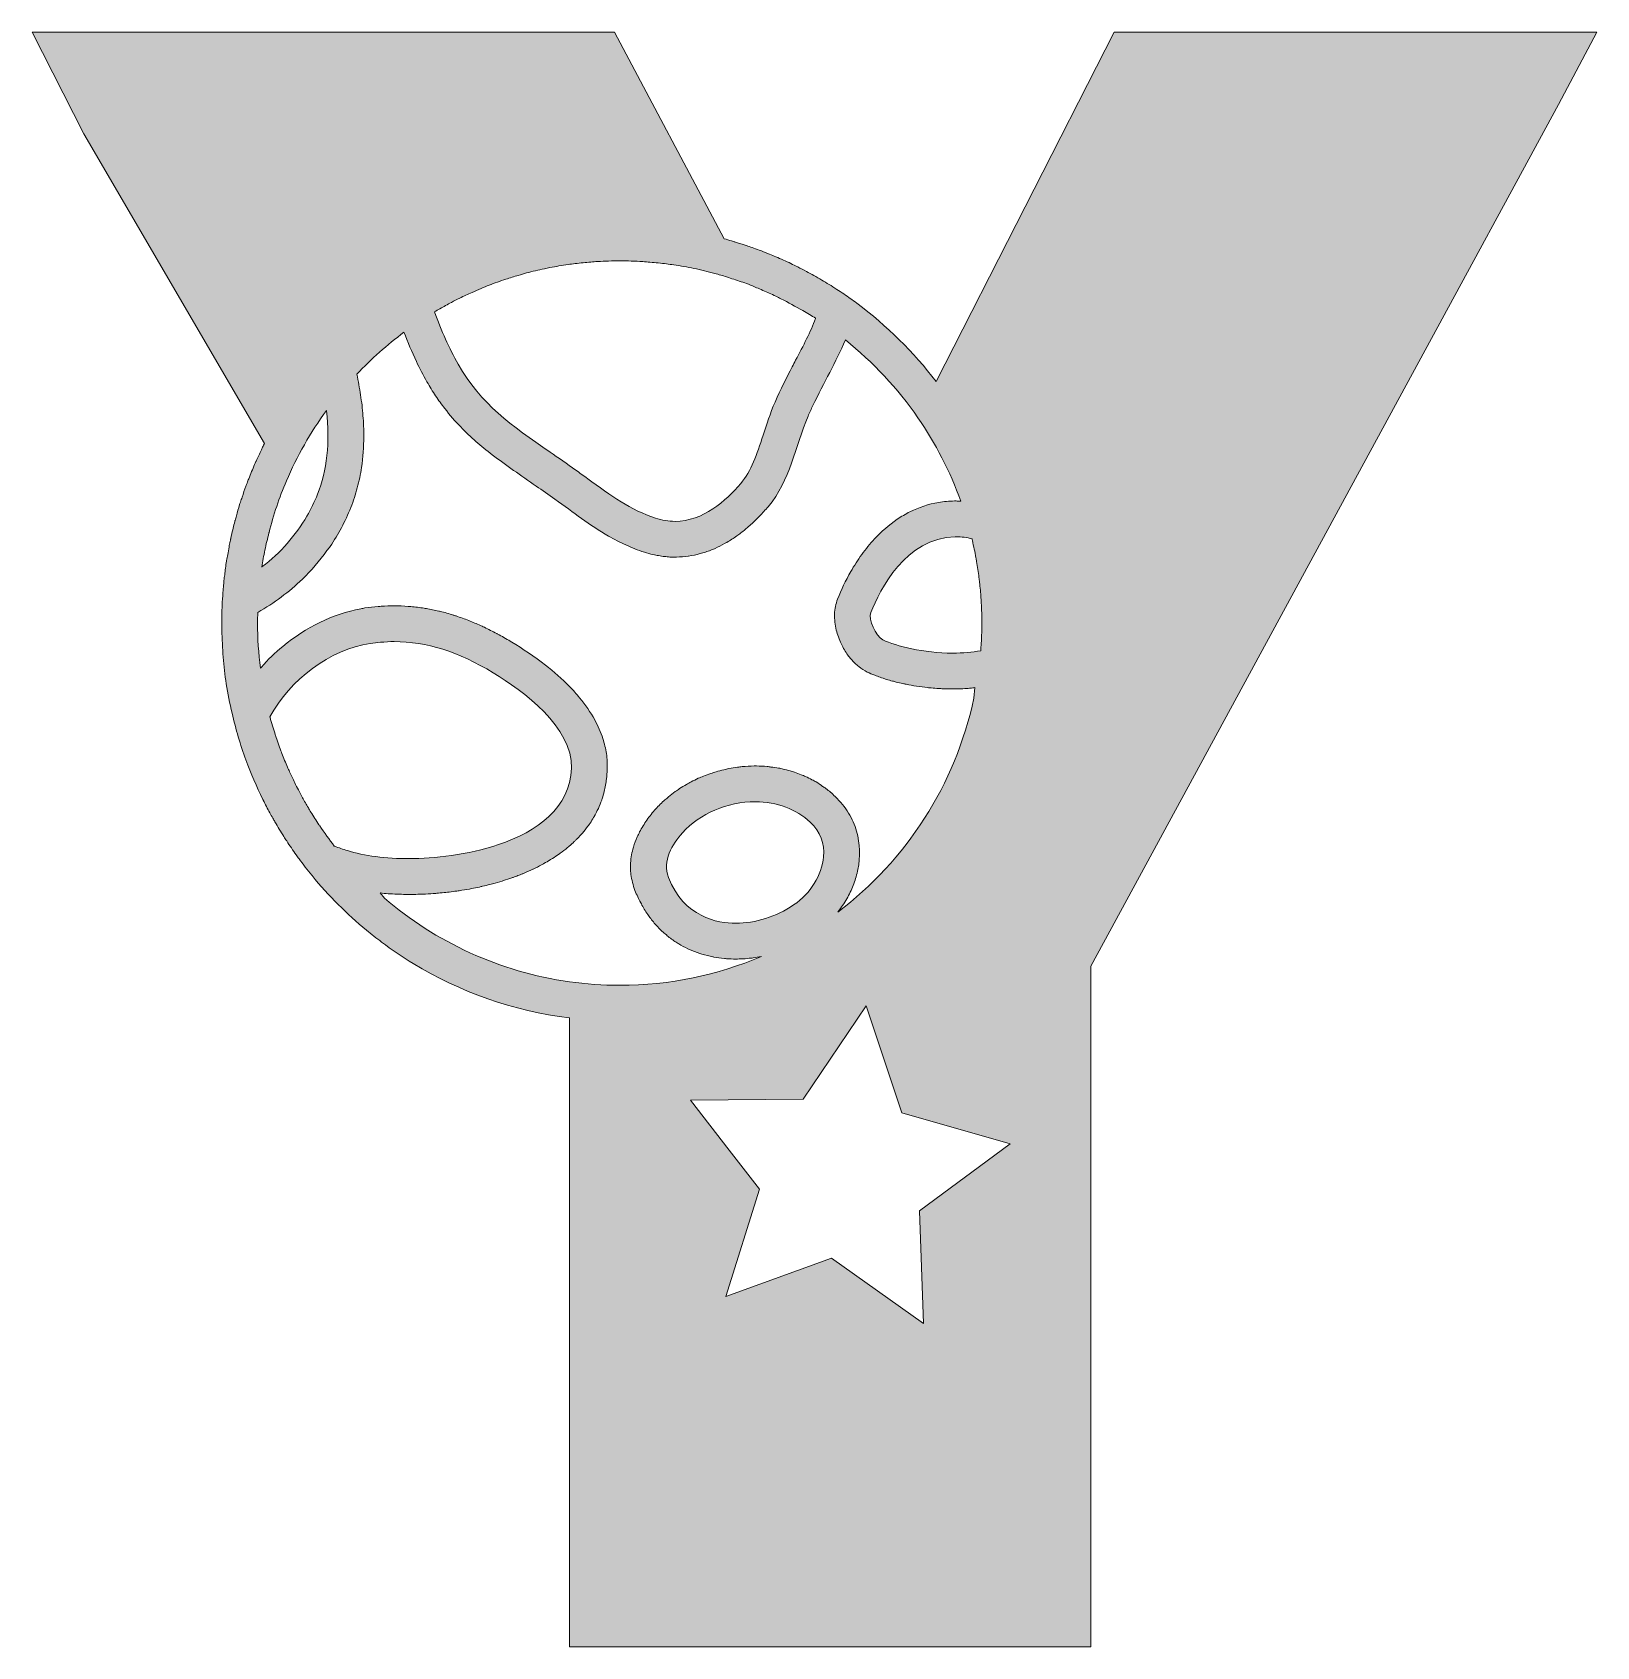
# Model space of a CAD drawing. Header units: millimetres. Extents: x -194 to -30, y -86 to 83.
import ezdxf

# ---------------------------------------------------------------- set-up
doc = ezdxf.new("R2010")
doc.units = ezdxf.units.MM
doc.header["$MEASUREMENT"] = 0
doc.layers.add('Layer 1', color=7, linetype='Continuous', lineweight=0)

msp = doc.modelspace()

# ---------------------------------------------------------------- hatches: boundary and pattern name
at = {"layer": 'Layer 1', "transparency": 33554687}
h = msp.add_hatch(color=7, dxfattribs=at)
h.dxf.hatch_style = 2
edge = h.paths.add_edge_path()
edge.add_spline(control_points=[(-100.57, -52.3), (-100.57, -52.3), (-110.17, -45.45), (-110.17, -45.45), (-110.17, -45.45), (-121.25, -49.47), (-121.25, -49.47), (-121.25, -49.47), (-117.7, -38.23), (-117.7, -38.23), (-117.7, -38.23), (-117.7, -38.23), (-117.7, -38.23), (-117.7, -38.23), (-120.87, -34.16), (-120.87, -34.16), (-120.87, -34.16), (-124.94, -28.93), (-124.94, -28.93), (-124.94, -28.93), (-113.16, -28.84), (-113.16, -28.84), (-113.16, -28.84), (-106.55, -19.07), (-106.55, -19.07), (-106.55, -19.07), (-102.82, -30.25), (-102.82, -30.25), (-102.82, -30.25), (-91.49, -33.51), (-91.49, -33.51), (-91.49, -33.51), (-100.97, -40.52), (-100.97, -40.52), (-100.97, -40.52), (-100.57, -52.3), (-100.57, -52.3)], knot_values=[0, 0, 0, 0, 1, 1, 1, 2, 2, 2, 3, 3, 3, 4, 4, 4, 5, 5, 5, 6, 6, 6, 7, 7, 7, 8, 8, 8, 9, 9, 9, 10, 10, 10, 11, 11, 11, 12, 12, 12, 12], degree=3, periodic=0)
edge = h.paths.add_edge_path()
edge.add_spline(control_points=[(-111.01, -3.48), (-111.18, -5.39), (-112.38, -7.32), (-114.14, -8.51), (-115.98, -9.75), (-118.13, -10.43), (-120.2, -10.43), (-122.12, -10.43), (-125.6, -9.81), (-127.25, -5.63), (-127.92, -3.91), (-126.82, -2.15), (-125.77, -0.97), (-123.98, 1.03), (-121.06, 2.28), (-118.15, 2.28), (-115.89, 2.28), (-113.84, 1.51), (-112.4, 0.13), (-111.36, -0.86), (-110.89, -2.08), (-111.01, -3.48)], knot_values=[0, 0, 0, 0, 1, 1, 1, 2, 2, 2, 3, 3, 3, 4, 4, 4, 5, 5, 5, 6, 6, 6, 7, 7, 7, 7], degree=3, periodic=0)
edge = h.paths.add_edge_path()
edge.add_spline(control_points=[(-137.58, -16.55), (-144.92, -15.53), (-151.59, -12.4), (-156.96, -7.79), (-156.96, -7.79), (-157.39, -7.26), (-157.39, -7.26), (-157.12, -7.29), (-156.86, -7.32), (-156.58, -7.34), (-156.5, -7.34), (-156.41, -7.35), (-156.32, -7.35), (-155.72, -7.39), (-155.11, -7.41), (-154.49, -7.41), (-154.44, -7.41), (-154.39, -7.42), (-154.34, -7.42), (-154.23, -7.42), (-154.12, -7.41), (-154.01, -7.41), (-153.9, -7.41), (-153.79, -7.41), (-153.68, -7.41), (-153.39, -7.4), (-153.11, -7.39), (-152.82, -7.38), (-152.76, -7.38), (-152.7, -7.38), (-152.64, -7.37), (-152.29, -7.36), (-151.94, -7.33), (-151.59, -7.31), (-151.5, -7.3), (-151.41, -7.29), (-151.31, -7.28), (-151.05, -7.26), (-150.79, -7.23), (-150.52, -7.21), (-150.41, -7.19), (-150.3, -7.18), (-150.18, -7.17), (-149.91, -7.14), (-149.64, -7.1), (-149.37, -7.06), (-149.28, -7.05), (-149.2, -7.04), (-149.12, -7.03), (-148.77, -6.97), (-148.41, -6.91), (-148.06, -6.85), (-147.99, -6.84), (-147.92, -6.82), (-147.84, -6.81), (-147.56, -6.75), (-147.29, -6.7), (-147.01, -6.64), (-146.9, -6.61), (-146.79, -6.59), (-146.68, -6.56), (-146.43, -6.5), (-146.17, -6.44), (-145.92, -6.38), (-145.82, -6.35), (-145.73, -6.33), (-145.63, -6.3), (-145.29, -6.21), (-144.96, -6.12), (-144.62, -6.01), (-144.58, -6), (-144.53, -5.98), (-144.49, -5.97), (-144.2, -5.88), (-143.91, -5.78), (-143.63, -5.68), (-143.53, -5.65), (-143.43, -5.61), (-143.33, -5.57), (-143.25, -5.55), (-143.17, -5.52), (-143.1, -5.49), (-142.94, -5.43), (-142.78, -5.37), (-142.62, -5.3), (-142.53, -5.26), (-142.43, -5.23), (-142.34, -5.19), (-142.03, -5.06), (-141.72, -4.92), (-141.42, -4.78), (-141.42, -4.78), (-141.41, -4.78), (-141.4, -4.77), (-141.1, -4.63), (-140.8, -4.48), (-140.51, -4.32), (-140.42, -4.27), (-140.34, -4.23), (-140.26, -4.18), (-140.04, -4.06), (-139.83, -3.94), (-139.63, -3.81), (-139.54, -3.76), (-139.45, -3.71), (-139.37, -3.65), (-139.14, -3.51), (-138.91, -3.35), (-138.69, -3.2), (-138.64, -3.17), (-138.6, -3.14), (-138.56, -3.11), (-138.3, -2.92), (-138.05, -2.73), (-137.8, -2.52), (-137.74, -2.47), (-137.68, -2.42), (-137.61, -2.36), (-137.43, -2.21), (-137.26, -2.05), (-137.09, -1.89), (-137.02, -1.82), (-136.95, -1.75), (-136.88, -1.68), (-136.7, -1.51), (-136.54, -1.34), (-136.38, -1.16), (-136.33, -1.1), (-136.28, -1.05), (-136.23, -1), (-136.03, -0.76), (-135.84, -0.52), (-135.66, -0.28), (-135.62, -0.22), (-135.58, -0.16), (-135.54, -0.11), (-135.41, 0.09), (-135.27, 0.29), (-135.15, 0.5), (-135.1, 0.58), (-135.05, 0.66), (-135, 0.75), (-134.89, 0.95), (-134.78, 1.15), (-134.68, 1.36), (-134.65, 1.43), (-134.61, 1.51), (-134.57, 1.58), (-134.44, 1.87), (-134.33, 2.15), (-134.22, 2.45), (-134.21, 2.49), (-134.2, 2.54), (-134.18, 2.59), (-134.1, 2.84), (-134.02, 3.1), (-133.96, 3.36), (-133.93, 3.46), (-133.91, 3.56), (-133.89, 3.66), (-133.84, 3.89), (-133.8, 4.12), (-133.76, 4.36), (-133.75, 4.46), (-133.73, 4.56), (-133.72, 4.66), (-133.68, 4.99), (-133.65, 5.33), (-133.64, 5.67), (-133.63, 5.95), (-133.63, 6.23), (-133.65, 6.5), (-133.66, 6.78), (-133.69, 7.05), (-133.73, 7.32), (-133.81, 7.85), (-133.93, 8.37), (-134.1, 8.88), (-134.31, 9.56), (-134.6, 10.21), (-134.95, 10.85), (-135.39, 11.65), (-135.93, 12.41), (-136.53, 13.14), (-136.87, 13.55), (-137.22, 13.96), (-137.6, 14.34), (-138.38, 15.14), (-139.23, 15.89), (-140.11, 16.57), (-141.27, 17.48), (-142.48, 18.28), (-143.63, 18.98), (-144.06, 19.24), (-144.5, 19.49), (-144.94, 19.73), (-145.03, 19.78), (-145.12, 19.83), (-145.21, 19.88), (-145.64, 20.1), (-146.07, 20.32), (-146.5, 20.53), (-146.58, 20.56), (-146.66, 20.6), (-146.73, 20.63), (-147.15, 20.82), (-147.56, 21), (-147.98, 21.17), (-148.03, 21.19), (-148.08, 21.21), (-148.13, 21.23), (-148.57, 21.41), (-149.02, 21.57), (-149.46, 21.71), (-149.56, 21.75), (-149.65, 21.78), (-149.75, 21.81), (-150.2, 21.95), (-150.65, 22.08), (-151.1, 22.19), (-151.16, 22.2), (-151.22, 22.21), (-151.27, 22.23), (-151.7, 22.33), (-152.13, 22.41), (-152.56, 22.49), (-152.64, 22.5), (-152.72, 22.52), (-152.8, 22.53), (-153.26, 22.6), (-153.72, 22.66), (-154.18, 22.7), (-154.28, 22.71), (-154.38, 22.71), (-154.47, 22.72), (-154.96, 22.76), (-155.44, 22.78), (-155.93, 22.78), (-155.93, 22.78), (-155.93, 22.78), (-155.93, 22.78), (-155.94, 22.78), (-155.94, 22.78), (-155.95, 22.78), (-156.39, 22.78), (-156.83, 22.76), (-157.28, 22.73), (-157.39, 22.72), (-157.5, 22.71), (-157.62, 22.7), (-158.07, 22.67), (-158.53, 22.62), (-159, 22.55), (-159.14, 22.53), (-159.28, 22.49), (-159.42, 22.47), (-162.33, 21.94), (-165.19, 20.51), (-167.59, 18.52), (-168.4, 17.86), (-169.15, 17.14), (-169.83, 16.36), (-169.86, 16.32), (-169.89, 16.28), (-169.92, 16.25), (-170.12, 17.8), (-170.23, 19.37), (-170.23, 20.97), (-170.23, 21.34), (-170.21, 21.71), (-170.2, 22.08), (-168.5, 23.07), (-166.93, 24.22), (-165.54, 25.55), (-164.59, 26.46), (-163.74, 27.47), (-162.97, 28.55), (-162.86, 28.7), (-162.74, 28.83), (-162.63, 28.98), (-161.78, 30.23), (-161.06, 31.59), (-160.47, 33.06), (-160.2, 33.74), (-159.97, 34.43), (-159.79, 35.12), (-159.6, 35.82), (-159.46, 36.53), (-159.35, 37.24), (-159.19, 38.31), (-159.12, 39.4), (-159.12, 40.48), (-159.11, 41.21), (-159.14, 41.94), (-159.2, 42.66), (-159.23, 43.02), (-159.26, 43.39), (-159.3, 43.75), (-159.39, 44.47), (-159.5, 45.19), (-159.63, 45.91), (-159.69, 46.27), (-159.77, 46.63), (-159.84, 46.99), (-158.33, 48.59), (-156.68, 50.07), (-154.91, 51.39), (-154.51, 50.35), (-154.09, 49.33), (-153.61, 48.33), (-153.26, 47.61), (-152.89, 46.9), (-152.5, 46.21), (-152.21, 45.69), (-151.91, 45.21), (-151.6, 44.74), (-151.29, 44.28), (-150.97, 43.84), (-150.64, 43.41), (-150.11, 42.72), (-149.55, 42.08), (-148.97, 41.48), (-148.46, 40.95), (-147.92, 40.44), (-147.38, 39.96), (-146.83, 39.48), (-146.26, 39.02), (-145.68, 38.58), (-144.23, 37.46), (-142.69, 36.42), (-141.08, 35.3), (-140.43, 34.85), (-139.77, 34.39), (-139.11, 33.92), (-137.21, 32.56), (-135.45, 31.19), (-133.51, 30.07), (-132.92, 29.73), (-132.33, 29.42), (-131.7, 29.14), (-131.08, 28.85), (-130.44, 28.6), (-129.76, 28.38), (-129.76, 28.38), (-129.76, 28.38), (-129.76, 28.38), (-129.45, 28.28), (-129.16, 28.2), (-128.86, 28.13), (-128.76, 28.11), (-128.67, 28.1), (-128.57, 28.08), (-128.37, 28.04), (-128.17, 28), (-127.97, 27.97), (-127.86, 27.95), (-127.75, 27.94), (-127.64, 27.93), (-127.46, 27.91), (-127.28, 27.89), (-127.1, 27.88), (-126.98, 27.88), (-126.87, 27.87), (-126.76, 27.87), (-126.69, 27.87), (-126.62, 27.86), (-126.55, 27.86), (-126.49, 27.86), (-126.44, 27.87), (-126.39, 27.87), (-125.97, 27.88), (-125.56, 27.91), (-125.16, 27.96), (-125.15, 27.96), (-125.14, 27.96), (-125.13, 27.97), (-124.72, 28.03), (-124.32, 28.12), (-123.92, 28.23), (-123.83, 28.25), (-123.74, 28.28), (-123.65, 28.3), (-123.27, 28.42), (-122.88, 28.55), (-122.51, 28.71), (-122.46, 28.73), (-122.41, 28.76), (-122.35, 28.78), (-122.02, 28.93), (-121.68, 29.1), (-121.36, 29.28), (-121.28, 29.33), (-121.21, 29.37), (-121.13, 29.41), (-120.78, 29.61), (-120.43, 29.84), (-120.1, 30.08), (-120.03, 30.13), (-119.96, 30.18), (-119.89, 30.23), (-119.58, 30.46), (-119.28, 30.69), (-118.99, 30.94), (-118.94, 30.98), (-118.89, 31.02), (-118.85, 31.06), (-118.53, 31.34), (-118.22, 31.64), (-117.91, 31.95), (-117.84, 32.02), (-117.77, 32.09), (-117.7, 32.16), (-117.4, 32.48), (-117.1, 32.8), (-116.81, 33.14), (-114.47, 35.91), (-114.01, 39.39), (-112.63, 42.61), (-112.47, 42.99), (-112.3, 43.35), (-112.13, 43.71), (-110.99, 46.14), (-109.7, 48.27), (-108.73, 50.58), (-105.82, 48.25), (-103.26, 45.52), (-101.14, 42.45), (-99.29, 39.77), (-97.77, 36.83), (-96.65, 33.71), (-96.82, 33.72), (-96.97, 33.74), (-97.14, 33.74), (-97.19, 33.74), (-97.25, 33.74), (-97.3, 33.74), (-97.59, 33.74), (-97.87, 33.72), (-98.15, 33.7), (-98.42, 33.67), (-98.7, 33.64), (-98.96, 33.59), (-100.03, 33.41), (-101.04, 33.07), (-101.97, 32.61), (-102.43, 32.38), (-102.88, 32.11), (-103.31, 31.82), (-104.17, 31.24), (-104.95, 30.55), (-105.67, 29.78), (-106.15, 29.27), (-106.6, 28.72), (-107.01, 28.14), (-107.43, 27.57), (-107.81, 26.96), (-108.17, 26.35), (-108.7, 25.42), (-109.16, 24.45), (-109.54, 23.48), (-109.64, 23.23), (-109.72, 22.98), (-109.77, 22.71), (-109.82, 22.45), (-109.85, 22.18), (-109.86, 21.91), (-109.88, 21.36), (-109.81, 20.79), (-109.68, 20.23), (-109.62, 19.99), (-109.54, 19.76), (-109.46, 19.53), (-109.37, 19.27), (-109.27, 19.02), (-109.15, 18.77), (-108.95, 18.37), (-108.73, 17.98), (-108.47, 17.62), (-108.36, 17.47), (-108.24, 17.32), (-108.12, 17.18), (-107.87, 16.9), (-107.61, 16.64), (-107.33, 16.41), (-107.05, 16.19), (-106.75, 16), (-106.44, 15.85), (-106.2, 15.73), (-105.93, 15.62), (-105.66, 15.51), (-105.57, 15.47), (-105.47, 15.44), (-105.38, 15.41), (-105.19, 15.33), (-104.99, 15.26), (-104.78, 15.19), (-104.66, 15.15), (-104.54, 15.12), (-104.43, 15.08), (-104.22, 15.02), (-104.01, 14.96), (-103.8, 14.9), (-103.68, 14.87), (-103.55, 14.84), (-103.43, 14.8), (-103.2, 14.75), (-102.96, 14.69), (-102.71, 14.64), (-102.6, 14.61), (-102.49, 14.59), (-102.37, 14.57), (-102.02, 14.49), (-101.66, 14.43), (-101.29, 14.37), (-101.29, 14.37), (-101.28, 14.37), (-101.27, 14.37), (-100.9, 14.31), (-100.52, 14.26), (-100.13, 14.22), (-100.01, 14.21), (-99.88, 14.2), (-99.76, 14.19), (-99.49, 14.16), (-99.23, 14.14), (-98.96, 14.13), (-98.81, 14.12), (-98.67, 14.11), (-98.52, 14.1), (-98.27, 14.09), (-98.01, 14.09), (-97.76, 14.08), (-97.67, 14.08), (-97.58, 14.08), (-97.5, 14.08), (-97.45, 14.08), (-97.4, 14.08), (-97.36, 14.08), (-96.86, 14.09), (-96.36, 14.1), (-95.87, 14.14), (-95.79, 14.15), (-95.72, 14.16), (-95.64, 14.16), (-95.48, 14.18), (-95.33, 14.2), (-95.18, 14.22), (-95.18, 14.22), (-95.29, 13.11), (-95.29, 13.11), (-97.21, 4.04), (-102.37, -3.85), (-109.52, -9.26), (-109.47, -9.19), (-109.42, -9.12), (-109.37, -9.05), (-109.04, -8.62), (-108.74, -8.18), (-108.48, -7.71), (-108.23, -7.25), (-108.02, -6.78), (-107.84, -6.29), (-107.66, -5.81), (-107.52, -5.31), (-107.42, -4.81), (-107.15, -3.48), (-107.18, -2.11), (-107.56, -0.8), (-107.75, -0.15), (-108.03, 0.49), (-108.4, 1.1), (-108.77, 1.71), (-109.24, 2.3), (-109.81, 2.84), (-110.11, 3.14), (-110.44, 3.41), (-110.77, 3.66), (-110.88, 3.74), (-110.99, 3.81), (-111.11, 3.89), (-111.33, 4.05), (-111.56, 4.21), (-111.8, 4.35), (-111.94, 4.43), (-112.08, 4.5), (-112.22, 4.58), (-112.44, 4.7), (-112.67, 4.81), (-112.89, 4.92), (-113.05, 4.98), (-113.2, 5.05), (-113.35, 5.11), (-113.58, 5.2), (-113.81, 5.29), (-114.04, 5.36), (-114.2, 5.42), (-114.36, 5.47), (-114.52, 5.51), (-114.75, 5.58), (-115, 5.64), (-115.24, 5.7), (-115.39, 5.73), (-115.55, 5.77), (-115.71, 5.8), (-115.97, 5.85), (-116.24, 5.88), (-116.51, 5.91), (-116.64, 5.93), (-116.78, 5.95), (-116.92, 5.97), (-117.28, 6), (-117.65, 6.02), (-118.01, 6.02), (-118.06, 6.02), (-118.1, 6.03), (-118.14, 6.03), (-118.14, 6.03), (-118.15, 6.03), (-118.15, 6.03), (-118.2, 6.03), (-118.24, 6.02), (-118.28, 6.02), (-118.7, 6.02), (-119.12, 6), (-119.53, 5.95), (-119.69, 5.94), (-119.84, 5.91), (-120, 5.89), (-120.3, 5.85), (-120.61, 5.81), (-120.91, 5.75), (-121.09, 5.71), (-121.27, 5.67), (-121.44, 5.63), (-121.72, 5.56), (-121.99, 5.5), (-122.26, 5.42), (-122.45, 5.36), (-122.63, 5.3), (-122.81, 5.24), (-123.07, 5.15), (-123.33, 5.06), (-123.58, 4.95), (-123.76, 4.88), (-123.94, 4.81), (-124.12, 4.73), (-124.37, 4.61), (-124.61, 4.49), (-124.86, 4.36), (-125.03, 4.28), (-125.2, 4.19), (-125.36, 4.09), (-125.6, 3.95), (-125.84, 3.8), (-126.08, 3.65), (-126.23, 3.55), (-126.38, 3.45), (-126.52, 3.35), (-126.77, 3.17), (-127.01, 2.97), (-127.25, 2.78), (-127.36, 2.68), (-127.49, 2.59), (-127.6, 2.49), (-127.94, 2.19), (-128.26, 1.87), (-128.57, 1.53), (-128.9, 1.16), (-129.21, 0.77), (-129.49, 0.37), (-129.77, -0.03), (-130.03, -0.45), (-130.25, -0.88), (-130.34, -1.05), (-130.43, -1.22), (-130.51, -1.39), (-130.66, -1.74), (-130.8, -2.1), (-130.9, -2.46), (-131.06, -3.01), (-131.17, -3.56), (-131.2, -4.13), (-131.22, -4.49), (-131.21, -4.86), (-131.17, -5.23), (-131.17, -5.27), (-131.16, -5.31), (-131.16, -5.34), (-131.13, -5.62), (-131.07, -5.9), (-131, -6.17), (-130.93, -6.45), (-130.85, -6.73), (-130.74, -7), (-130.74, -7.01), (-130.74, -7.01), (-130.74, -7.01), (-130.56, -7.46), (-130.35, -7.88), (-130.14, -8.29), (-130.1, -8.37), (-130.05, -8.45), (-130.01, -8.53), (-129.8, -8.92), (-129.57, -9.29), (-129.32, -9.63), (-129.28, -9.69), (-129.23, -9.76), (-129.18, -9.82), (-128.94, -10.14), (-128.69, -10.45), (-128.43, -10.73), (-128.4, -10.76), (-128.38, -10.79), (-128.35, -10.82), (-128.07, -11.12), (-127.77, -11.39), (-127.46, -11.65), (-127.4, -11.71), (-127.33, -11.76), (-127.26, -11.81), (-126.96, -12.06), (-126.64, -12.29), (-126.31, -12.49), (-126.26, -12.52), (-126.21, -12.55), (-126.16, -12.58), (-125.85, -12.77), (-125.53, -12.94), (-125.2, -13.09), (-125.15, -13.12), (-125.1, -13.15), (-125.04, -13.17), (-124.69, -13.33), (-124.33, -13.47), (-123.97, -13.59), (-123.89, -13.61), (-123.81, -13.64), (-123.73, -13.66), (-123.36, -13.77), (-122.98, -13.87), (-122.6, -13.95), (-122.57, -13.95), (-122.54, -13.96), (-122.5, -13.96), (-122.14, -14.03), (-121.77, -14.08), (-121.39, -14.12), (-121.32, -14.12), (-121.25, -14.13), (-121.17, -14.14), (-120.85, -14.16), (-120.52, -14.18), (-120.2, -14.18), (-120.14, -14.18), (-120.08, -14.17), (-120.03, -14.17), (-119.91, -14.17), (-119.78, -14.16), (-119.66, -14.16), (-119.36, -14.15), (-119.07, -14.13), (-118.78, -14.09), (-118.64, -14.08), (-118.5, -14.07), (-118.37, -14.05), (-118.09, -14.01), (-117.81, -13.96), (-117.52, -13.9), (-122.08, -15.84), (-127.08, -16.92), (-132.34, -16.92), (-134.12, -16.92), (-135.87, -16.79), (-137.58, -16.55)], knot_values=[0, 0, 0, 0, 1, 1, 1, 2, 2, 2, 3, 3, 3, 4, 4, 4, 5, 5, 5, 6, 6, 6, 7, 7, 7, 8, 8, 8, 9, 9, 9, 10, 10, 10, 11, 11, 11, 12, 12, 12, 13, 13, 13, 14, 14, 14, 15, 15, 15, 16, 16, 16, 17, 17, 17, 18, 18, 18, 19, 19, 19, 20, 20, 20, 21, 21, 21, 22, 22, 22, 23, 23, 23, 24, 24, 24, 25, 25, 25, 26, 26, 26, 27, 27, 27, 28, 28, 28, 29, 29, 29, 30, 30, 30, 31, 31, 31, 32, 32, 32, 33, 33, 33, 34, 34, 34, 35, 35, 35, 36, 36, 36, 37, 37, 37, 38, 38, 38, 39, 39, 39, 40, 40, 40, 41, 41, 41, 42, 42, 42, 43, 43, 43, 44, 44, 44, 45, 45, 45, 46, 46, 46, 47, 47, 47, 48, 48, 48, 49, 49, 49, 50, 50, 50, 51, 51, 51, 52, 52, 52, 53, 53, 53, 54, 54, 54, 55, 55, 55, 56, 56, 56, 57, 57, 57, 58, 58, 58, 59, 59, 59, 60, 60, 60, 61, 61, 61, 62, 62, 62, 63, 63, 63, 64, 64, 64, 65, 65, 65, 66, 66, 66, 67, 67, 67, 68, 68, 68, 69, 69, 69, 70, 70, 70, 71, 71, 71, 72, 72, 72, 73, 73, 73, 74, 74, 74, 75, 75, 75, 76, 76, 76, 77, 77, 77, 78, 78, 78, 79, 79, 79, 80, 80, 80, 81, 81, 81, 82, 82, 82, 83, 83, 83, 84, 84, 84, 85, 85, 85, 86, 86, 86, 87, 87, 87, 88, 88, 88, 89, 89, 89, 90, 90, 90, 91, 91, 91, 92, 92, 92, 93, 93, 93, 94, 94, 94, 95, 95, 95, 96, 96, 96, 97, 97, 97, 98, 98, 98, 99, 99, 99, 100, 100, 100, 101, 101, 101, 102, 102, 102, 103, 103, 103, 104, 104, 104, 105, 105, 105, 106, 106, 106, 107, 107, 107, 108, 108, 108, 109, 109, 109, 110, 110, 110, 111, 111, 111, 112, 112, 112, 113, 113, 113, 114, 114, 114, 115, 115, 115, 116, 116, 116, 117, 117, 117, 118, 118, 118, 119, 119, 119, 120, 120, 120, 121, 121, 121, 122, 122, 122, 123, 123, 123, 124, 124, 124, 125, 125, 125, 126, 126, 126, 127, 127, 127, 128, 128, 128, 129, 129, 129, 130, 130, 130, 131, 131, 131, 132, 132, 132, 133, 133, 133, 134, 134, 134, 135, 135, 135, 136, 136, 136, 137, 137, 137, 138, 138, 138, 139, 139, 139, 140, 140, 140, 141, 141, 141, 142, 142, 142, 143, 143, 143, 144, 144, 144, 145, 145, 145, 146, 146, 146, 147, 147, 147, 148, 148, 148, 149, 149, 149, 150, 150, 150, 151, 151, 151, 152, 152, 152, 153, 153, 153, 154, 154, 154, 155, 155, 155, 156, 156, 156, 157, 157, 157, 158, 158, 158, 159, 159, 159, 160, 160, 160, 161, 161, 161, 162, 162, 162, 163, 163, 163, 164, 164, 164, 165, 165, 165, 166, 166, 166, 167, 167, 167, 168, 168, 168, 169, 169, 169, 170, 170, 170, 171, 171, 171, 172, 172, 172, 173, 173, 173, 174, 174, 174, 175, 175, 175, 176, 176, 176, 177, 177, 177, 178, 178, 178, 179, 179, 179, 180, 180, 180, 181, 181, 181, 182, 182, 182, 183, 183, 183, 184, 184, 184, 185, 185, 185, 186, 186, 186, 187, 187, 187, 188, 188, 188, 189, 189, 189, 190, 190, 190, 191, 191, 191, 192, 192, 192, 193, 193, 193, 194, 194, 194, 195, 195, 195, 196, 196, 196, 197, 197, 197, 198, 198, 198, 199, 199, 199, 200, 200, 200, 201, 201, 201, 202, 202, 202, 203, 203, 203, 204, 204, 204, 205, 205, 205, 206, 206, 206, 207, 207, 207, 208, 208, 208, 209, 209, 209, 210, 210, 210, 211, 211, 211, 212, 212, 212, 213, 213, 213, 214, 214, 214, 215, 215, 215, 216, 216, 216, 217, 217, 217, 218, 218, 218, 219, 219, 219, 220, 220, 220, 221, 221, 221, 222, 222, 222, 223, 223, 223, 224, 224, 224, 225, 225, 225, 226, 226, 226, 227, 227, 227, 228, 228, 228, 229, 229, 229, 230, 230, 230, 231, 231, 231, 232, 232, 232, 233, 233, 233, 234, 234, 234, 235, 235, 235, 236, 236, 236, 237, 237, 237, 238, 238, 238, 239, 239, 239, 240, 240, 240, 241, 241, 241, 242, 242, 242, 243, 243, 243, 244, 244, 244, 245, 245, 245, 246, 246, 246, 247, 247, 247, 248, 248, 248, 249, 249, 249, 250, 250, 250, 251, 251, 251, 252, 252, 252, 253, 253, 253, 254, 254, 254, 255, 255, 255, 256, 256, 256, 257, 257, 257, 258, 258, 258, 258], degree=3, periodic=0)
edge = h.paths.add_edge_path()
edge.add_spline(control_points=[(-162.15, -2.37), (-162.17, -2.36), (-162.18, -2.36), (-162.2, -2.35), (-162.73, -1.67), (-163.23, -0.96), (-163.72, -0.24), (-163.75, -0.2), (-163.77, -0.16), (-163.8, -0.12), (-164.09, 0.32), (-164.37, 0.76), (-164.65, 1.2), (-164.74, 1.35), (-164.83, 1.5), (-164.91, 1.65), (-165.12, 2), (-165.33, 2.35), (-165.52, 2.7), (-165.67, 2.97), (-165.81, 3.24), (-165.95, 3.51), (-166.08, 3.76), (-166.21, 4.01), (-166.34, 4.27), (-166.53, 4.65), (-166.7, 5.04), (-166.88, 5.42), (-166.95, 5.58), (-167.03, 5.74), (-167.1, 5.9), (-167.3, 6.37), (-167.49, 6.85), (-167.68, 7.33), (-167.71, 7.42), (-167.75, 7.51), (-167.79, 7.6), (-167.99, 8.14), (-168.18, 8.68), (-168.35, 9.22), (-168.37, 9.27), (-168.39, 9.31), (-168.4, 9.36), (-168.59, 9.94), (-168.76, 10.53), (-168.92, 11.12), (-168.93, 11.13), (-168.93, 11.14), (-168.93, 11.15), (-168.93, 11.15), (-168.93, 11.15), (-168.93, 11.15), (-166.85, 15.05), (-162.61, 18.21), (-158.44, 18.84), (-158.08, 18.89), (-157.72, 18.93), (-157.37, 18.96), (-156.89, 19), (-156.4, 19.03), (-155.93, 19.03), (-152.54, 19.03), (-149.25, 17.99), (-145.57, 15.77), (-142.45, 13.89), (-137.25, 10.09), (-137.39, 5.79), (-137.52, 1.62), (-140.98, -0.84), (-145.02, -2.2), (-148.23, -3.28), (-151.79, -3.67), (-154.34, -3.67), (-156.79, -3.67), (-159.09, -3.37), (-160.83, -2.83), (-161.28, -2.7), (-161.72, -2.54), (-162.15, -2.37)], knot_values=[0, 0, 0, 0, 1, 1, 1, 2, 2, 2, 3, 3, 3, 4, 4, 4, 5, 5, 5, 6, 6, 6, 7, 7, 7, 8, 8, 8, 9, 9, 9, 10, 10, 10, 11, 11, 11, 12, 12, 12, 13, 13, 13, 14, 14, 14, 15, 15, 15, 16, 16, 16, 17, 17, 17, 18, 18, 18, 19, 19, 19, 20, 20, 20, 21, 21, 21, 22, 22, 22, 23, 23, 23, 24, 24, 24, 25, 25, 25, 26, 26, 26, 26], degree=3, periodic=0)
edge = h.paths.add_edge_path()
edge.add_spline(control_points=[(-169.46, 28.6), (-169.46, 28.6), (-169.46, 28.6), (-169.46, 28.6), (-169.33, 29.2), (-169.19, 29.8), (-169.04, 30.4), (-169.04, 30.41), (-169.03, 30.43), (-169.03, 30.44), (-168.56, 32.29), (-167.95, 34.08), (-167.21, 35.83), (-166.1, 38.43), (-164.7, 40.9), (-163.02, 43.21), (-163.02, 43.2), (-163.02, 43.19), (-163.01, 43.17), (-162.65, 39.85), (-162.96, 36.93), (-163.95, 34.45), (-164.27, 33.65), (-164.65, 32.89), (-165.07, 32.16), (-166.24, 30.12), (-167.81, 28.34), (-169.77, 26.84), (-169.78, 26.84), (-169.78, 26.83), (-169.78, 26.83), (-169.69, 27.42), (-169.58, 28.01), (-169.46, 28.6)], knot_values=[0, 0, 0, 0, 1, 1, 1, 2, 2, 2, 3, 3, 3, 4, 4, 4, 5, 5, 5, 6, 6, 6, 7, 7, 7, 8, 8, 8, 9, 9, 9, 10, 10, 10, 11, 11, 11, 11], degree=3, periodic=0)
edge = h.paths.add_edge_path()
edge.add_spline(control_points=[(-151.15, 53.84), (-150.75, 54.07), (-150.35, 54.29), (-149.95, 54.51), (-149.66, 54.66), (-149.37, 54.81), (-149.07, 54.96), (-148.65, 55.17), (-148.22, 55.36), (-147.78, 55.56), (-147.47, 55.7), (-147.16, 55.84), (-146.85, 55.97), (-146.28, 56.2), (-145.72, 56.43), (-145.14, 56.63), (-144.85, 56.74), (-144.55, 56.83), (-144.25, 56.93), (-143.82, 57.08), (-143.39, 57.21), (-142.95, 57.34), (-142.66, 57.42), (-142.37, 57.51), (-142.08, 57.59), (-141.47, 57.75), (-140.84, 57.9), (-140.22, 58.03), (-140.03, 58.07), (-139.84, 58.11), (-139.65, 58.15), (-139.01, 58.27), (-138.38, 58.38), (-137.74, 58.47), (-137.49, 58.51), (-137.24, 58.54), (-136.99, 58.57), (-136.44, 58.63), (-135.9, 58.69), (-135.36, 58.73), (-135.12, 58.75), (-134.88, 58.77), (-134.65, 58.79), (-133.88, 58.83), (-133.11, 58.86), (-132.34, 58.86), (-131.53, 58.86), (-130.72, 58.83), (-129.92, 58.78), (-129.67, 58.76), (-129.42, 58.74), (-129.17, 58.72), (-128.59, 58.67), (-128.01, 58.61), (-127.44, 58.54), (-127.19, 58.5), (-126.93, 58.48), (-126.68, 58.44), (-125.97, 58.33), (-125.27, 58.21), (-124.58, 58.06), (-124.21, 57.99), (-123.85, 57.9), (-123.48, 57.81), (-123.12, 57.72), (-122.76, 57.63), (-122.39, 57.53), (-121.98, 57.42), (-121.57, 57.31), (-121.16, 57.18), (-120.91, 57.1), (-120.66, 57.01), (-120.41, 56.93), (-119.9, 56.76), (-119.39, 56.6), (-118.88, 56.41), (-118.6, 56.3), (-118.32, 56.17), (-118.04, 56.05), (-117.81, 55.96), (-117.59, 55.87), (-117.36, 55.77), (-116.91, 55.58), (-116.46, 55.38), (-116.02, 55.16), (-115.83, 55.08), (-115.65, 54.98), (-115.47, 54.89), (-114.7, 54.5), (-113.94, 54.09), (-113.19, 53.65), (-112.96, 53.51), (-112.72, 53.38), (-112.48, 53.23), (-112.27, 53.1), (-112.06, 52.99), (-111.85, 52.85), (-111.85, 52.84), (-111.85, 52.84), (-111.86, 52.83), (-112.38, 51.39), (-113.12, 50), (-113.93, 48.47), (-114.05, 48.24), (-114.17, 48.01), (-114.29, 47.77), (-114.9, 46.62), (-115.51, 45.43), (-116.08, 44.09), (-116.59, 42.9), (-116.97, 41.74), (-117.34, 40.61), (-118, 38.61), (-118.56, 36.88), (-119.68, 35.56), (-121.2, 33.76), (-123.63, 31.61), (-126.55, 31.61), (-127.22, 31.61), (-127.91, 31.73), (-128.61, 31.95), (-131.17, 32.77), (-133.26, 34.3), (-135.69, 36.07), (-136.1, 36.37), (-136.51, 36.67), (-136.92, 36.96), (-137.85, 37.63), (-138.76, 38.26), (-139.63, 38.86), (-143.67, 41.64), (-146.86, 43.84), (-149.24, 48.05), (-150.18, 49.73), (-151.01, 51.56), (-151.71, 53.52), (-151.71, 53.52), (-151.72, 53.53), (-151.72, 53.53), (-151.53, 53.64), (-151.34, 53.73), (-151.15, 53.84)], knot_values=[0, 0, 0, 0, 1, 1, 1, 2, 2, 2, 3, 3, 3, 4, 4, 4, 5, 5, 5, 6, 6, 6, 7, 7, 7, 8, 8, 8, 9, 9, 9, 10, 10, 10, 11, 11, 11, 12, 12, 12, 13, 13, 13, 14, 14, 14, 15, 15, 15, 16, 16, 16, 17, 17, 17, 18, 18, 18, 19, 19, 19, 20, 20, 20, 21, 21, 21, 22, 22, 22, 23, 23, 23, 24, 24, 24, 25, 25, 25, 26, 26, 26, 27, 27, 27, 28, 28, 28, 29, 29, 29, 30, 30, 30, 31, 31, 31, 32, 32, 32, 33, 33, 33, 34, 34, 34, 35, 35, 35, 36, 36, 36, 37, 37, 37, 38, 38, 38, 39, 39, 39, 40, 40, 40, 41, 41, 41, 42, 42, 42, 43, 43, 43, 44, 44, 44, 45, 45, 45, 46, 46, 46, 47, 47, 47, 47], degree=3, periodic=0)
edge = h.paths.add_edge_path()
edge.add_spline(control_points=[(-95.48, 29.78), (-95.47, 29.72), (-95.46, 29.65), (-95.44, 29.59), (-95.31, 29), (-95.18, 28.41), (-95.07, 27.81), (-95.05, 27.68), (-95.02, 27.54), (-95, 27.4), (-94.9, 26.84), (-94.82, 26.28), (-94.75, 25.72), (-94.73, 25.56), (-94.71, 25.4), (-94.69, 25.23), (-94.63, 24.68), (-94.58, 24.13), (-94.54, 23.58), (-94.53, 23.42), (-94.51, 23.25), (-94.51, 23.09), (-94.47, 22.38), (-94.44, 21.68), (-94.44, 20.97), (-94.44, 20.42), (-94.46, 19.87), (-94.49, 19.32), (-94.5, 19.03), (-94.52, 18.74), (-94.54, 18.44), (-94.55, 18.32), (-94.55, 18.2), (-94.56, 18.08), (-94.56, 18.08), (-94.56, 18.08), (-94.56, 18.08), (-95.44, 17.91), (-96.43, 17.83), (-97.5, 17.83), (-100.56, 17.83), (-103.37, 18.53), (-104.8, 19.22), (-105.57, 19.6), (-106.35, 21.37), (-106.06, 22.09), (-105.12, 24.44), (-102.39, 29.91), (-97.25, 29.99), (-97.25, 29.99), (-97.14, 29.99), (-97.14, 29.99), (-96.55, 29.99), (-96, 29.92), (-95.49, 29.78), (-95.49, 29.78), (-95.48, 29.78), (-95.48, 29.78)], knot_values=[0, 0, 0, 0, 1, 1, 1, 2, 2, 2, 3, 3, 3, 4, 4, 4, 5, 5, 5, 6, 6, 6, 7, 7, 7, 8, 8, 8, 9, 9, 9, 10, 10, 10, 11, 11, 11, 12, 12, 12, 13, 13, 13, 14, 14, 14, 15, 15, 15, 16, 16, 16, 17, 17, 17, 18, 18, 18, 19, 19, 19, 19], degree=3, periodic=0)
edge = h.paths.add_edge_path()
edge.add_spline(control_points=[(-80.59, 82.76), (-80.59, 82.76), (-99.22, 46.22), (-99.22, 46.22), (-101.6, 49.32), (-104.39, 52.09), (-107.53, 54.42), (-107.53, 54.42), (-107.53, 54.42), (-107.53, 54.42), (-107.53, 54.42), (-107.54, 54.42), (-107.54, 54.43), (-107.98, 54.76), (-108.44, 55.08), (-108.9, 55.39), (-109.14, 55.56), (-109.38, 55.71), (-109.62, 55.87), (-109.89, 56.04), (-110.16, 56.22), (-110.43, 56.39), (-110.68, 56.54), (-110.94, 56.7), (-111.2, 56.85), (-111.47, 57.01), (-111.75, 57.17), (-112.02, 57.32), (-112.28, 57.47), (-112.54, 57.61), (-112.8, 57.75), (-113.1, 57.91), (-113.41, 58.06), (-113.71, 58.22), (-113.95, 58.34), (-114.19, 58.46), (-114.43, 58.58), (-114.95, 58.82), (-115.48, 59.06), (-116.01, 59.29), (-116.22, 59.38), (-116.44, 59.46), (-116.66, 59.55), (-116.94, 59.67), (-117.21, 59.78), (-117.5, 59.89), (-117.58, 59.92), (-117.66, 59.95), (-117.74, 59.98), (-117.99, 60.07), (-118.24, 60.16), (-118.49, 60.25), (-118.68, 60.32), (-118.89, 60.38), (-119.09, 60.45), (-119.24, 60.5), (-119.39, 60.55), (-119.54, 60.6), (-119.54, 60.6), (-119.54, 60.6), (-119.54, 60.6), (-119.61, 60.63), (-119.69, 60.65), (-119.77, 60.67), (-119.94, 60.73), (-120.11, 60.78), (-120.28, 60.83), (-120.39, 60.87), (-120.51, 60.91), (-120.63, 60.94), (-120.89, 61.02), (-121.15, 61.09), (-121.41, 61.16), (-121.41, 61.16), (-121.41, 61.16), (-121.41, 61.16), (-121.41, 61.16), (-132.9, 82.76), (-132.9, 82.76), (-132.9, 82.76), (-193.8, 82.76), (-193.8, 82.76), (-193.8, 82.76), (-188.4, 72.14), (-188.4, 72.14), (-188.4, 72.14), (-188.4, 72.14), (-188.4, 72.14), (-188.4, 72.14), (-169.5, 39.75), (-169.5, 39.75), (-169.5, 39.75), (-169.5, 39.75), (-169.5, 39.75), (-169.51, 39.73), (-169.53, 39.7), (-169.54, 39.68), (-169.57, 39.61), (-169.61, 39.54), (-169.65, 39.47), (-169.65, 39.47), (-169.65, 39.47), (-169.65, 39.47), (-169.71, 39.34), (-169.77, 39.21), (-169.83, 39.08), (-170.01, 38.7), (-170.2, 38.31), (-170.37, 37.92), (-170.38, 37.9), (-170.39, 37.88), (-170.4, 37.86), (-170.45, 37.76), (-170.49, 37.66), (-170.53, 37.57), (-170.53, 37.57), (-170.53, 37.56), (-170.53, 37.56), (-170.75, 37.06), (-170.96, 36.56), (-171.15, 36.05), (-171.15, 36.05), (-171.15, 36.05), (-171.15, 36.05), (-171.21, 35.9), (-171.27, 35.76), (-171.32, 35.62), (-171.32, 35.62), (-171.32, 35.62), (-171.32, 35.62), (-171.37, 35.51), (-171.41, 35.4), (-171.45, 35.29), (-171.59, 34.91), (-171.72, 34.52), (-171.84, 34.14), (-171.9, 33.97), (-171.96, 33.8), (-172.02, 33.63), (-172.05, 33.53), (-172.08, 33.45), (-172.11, 33.36), (-172.23, 32.97), (-172.33, 32.57), (-172.44, 32.18), (-172.44, 32.18), (-172.44, 32.18), (-172.44, 32.18), (-172.49, 32.02), (-172.54, 31.86), (-172.58, 31.7), (-172.59, 31.67), (-172.6, 31.63), (-172.61, 31.6), (-172.61, 31.6), (-172.61, 31.6), (-172.61, 31.6), (-172.73, 31.13), (-172.84, 30.65), (-172.95, 30.17), (-172.98, 30.04), (-173.01, 29.91), (-173.04, 29.77), (-173.05, 29.75), (-173.05, 29.72), (-173.06, 29.69), (-173.07, 29.64), (-173.08, 29.59), (-173.09, 29.53), (-173.09, 29.53), (-173.09, 29.53), (-173.09, 29.53), (-173.14, 29.33), (-173.17, 29.12), (-173.21, 28.92), (-173.26, 28.66), (-173.31, 28.39), (-173.35, 28.13), (-173.35, 28.13), (-173.35, 28.13), (-173.35, 28.13), (-173.39, 27.92), (-173.44, 27.72), (-173.47, 27.52), (-173.47, 27.49), (-173.47, 27.46), (-173.48, 27.44), (-173.48, 27.43), (-173.48, 27.43), (-173.48, 27.43), (-173.55, 26.97), (-173.61, 26.49), (-173.66, 26.02), (-173.66, 26.02), (-173.66, 26.02), (-173.66, 26.02), (-173.69, 25.82), (-173.72, 25.62), (-173.74, 25.42), (-173.74, 25.38), (-173.75, 25.35), (-173.75, 25.31), (-173.75, 25.31), (-173.75, 25.31), (-173.75, 25.31), (-173.75, 25.31), (-173.75, 25.31), (-173.75, 25.31), (-173.81, 24.81), (-173.84, 24.31), (-173.87, 23.8), (-173.87, 23.8), (-173.87, 23.8), (-173.87, 23.8), (-173.88, 23.67), (-173.89, 23.53), (-173.9, 23.39), (-173.91, 23.31), (-173.92, 23.23), (-173.92, 23.15), (-173.92, 23.15), (-173.92, 23.15), (-173.92, 23.15), (-173.96, 22.43), (-173.98, 21.7), (-173.98, 20.97), (-173.98, 20.97), (-173.98, 20.97), (-173.98, 20.97), (-173.98, 20.97), (-173.98, 20.97), (-173.98, 20.96), (-173.98, 20.72), (-173.97, 20.48), (-173.96, 20.24), (-173.96, 20.24), (-173.96, 20.24), (-173.96, 20.24), (-173.94, 19.29), (-173.9, 18.34), (-173.82, 17.41), (-173.75, 16.47), (-173.64, 15.55), (-173.5, 14.63), (-173.34, 13.58), (-173.13, 12.55), (-172.89, 11.54), (-172.89, 11.54), (-172.89, 11.54), (-172.89, 11.54), (-172.89, 11.53), (-172.89, 11.53), (-172.89, 11.53), (-172.51, 9.87), (-172.03, 8.24), (-171.45, 6.65), (-170.93, 5.24), (-170.33, 3.86), (-169.67, 2.52), (-169.66, 2.49), (-169.64, 2.47), (-169.63, 2.44), (-169.41, 2), (-169.19, 1.56), (-168.95, 1.12), (-168.85, 0.93), (-168.73, 0.74), (-168.63, 0.55), (-168.56, 0.43), (-168.48, 0.31), (-168.41, 0.18), (-168.11, -0.34), (-167.8, -0.86), (-167.48, -1.36), (-167.38, -1.52), (-167.28, -1.67), (-167.18, -1.82), (-166.86, -2.31), (-166.53, -2.8), (-166.18, -3.27), (-166.09, -3.41), (-165.99, -3.55), (-165.89, -3.69), (-165.46, -4.27), (-165.02, -4.85), (-164.56, -5.41), (-164.55, -5.42), (-164.54, -5.43), (-164.53, -5.44), (-164.53, -5.44), (-164.53, -5.44), (-164.53, -5.44), (-163.66, -6.5), (-162.75, -7.51), (-161.78, -8.47), (-160.84, -9.42), (-159.85, -10.31), (-158.83, -11.16), (-158.31, -11.59), (-157.79, -12), (-157.25, -12.4), (-156.18, -13.2), (-155.08, -13.95), (-153.93, -14.64), (-149.05, -17.61), (-143.51, -19.59), (-137.58, -20.33), (-137.58, -20.33), (-137.58, -86.1), (-137.58, -86.1), (-137.58, -86.1), (-83.05, -86.1), (-83.05, -86.1), (-83.05, -86.1), (-83.05, -14.9), (-83.05, -14.9), (-83.05, -14.9), (-34.13, 75.2), (-34.13, 75.2), (-34.13, 75.2), (-30.12, 82.76), (-30.12, 82.76), (-30.12, 82.76), (-80.59, 82.76), (-80.59, 82.76)], knot_values=[0, 0, 0, 0, 1, 1, 1, 2, 2, 2, 3, 3, 3, 4, 4, 4, 5, 5, 5, 6, 6, 6, 7, 7, 7, 8, 8, 8, 9, 9, 9, 10, 10, 10, 11, 11, 11, 12, 12, 12, 13, 13, 13, 14, 14, 14, 15, 15, 15, 16, 16, 16, 17, 17, 17, 18, 18, 18, 19, 19, 19, 20, 20, 20, 21, 21, 21, 22, 22, 22, 23, 23, 23, 24, 24, 24, 25, 25, 25, 26, 26, 26, 27, 27, 27, 28, 28, 28, 29, 29, 29, 30, 30, 30, 31, 31, 31, 32, 32, 32, 33, 33, 33, 34, 34, 34, 35, 35, 35, 36, 36, 36, 37, 37, 37, 38, 38, 38, 39, 39, 39, 40, 40, 40, 41, 41, 41, 42, 42, 42, 43, 43, 43, 44, 44, 44, 45, 45, 45, 46, 46, 46, 47, 47, 47, 48, 48, 48, 49, 49, 49, 50, 50, 50, 51, 51, 51, 52, 52, 52, 53, 53, 53, 54, 54, 54, 55, 55, 55, 56, 56, 56, 57, 57, 57, 58, 58, 58, 59, 59, 59, 60, 60, 60, 61, 61, 61, 62, 62, 62, 63, 63, 63, 64, 64, 64, 65, 65, 65, 66, 66, 66, 67, 67, 67, 68, 68, 68, 69, 69, 69, 70, 70, 70, 71, 71, 71, 72, 72, 72, 73, 73, 73, 74, 74, 74, 75, 75, 75, 76, 76, 76, 77, 77, 77, 78, 78, 78, 79, 79, 79, 80, 80, 80, 81, 81, 81, 82, 82, 82, 83, 83, 83, 84, 84, 84, 85, 85, 85, 86, 86, 86, 87, 87, 87, 88, 88, 88, 89, 89, 89, 90, 90, 90, 91, 91, 91, 92, 92, 92, 93, 93, 93, 94, 94, 94, 95, 95, 95, 96, 96, 96, 97, 97, 97, 98, 98, 98, 99, 99, 99, 100, 100, 100, 101, 101, 101, 102, 102, 102, 103, 103, 103, 104, 104, 104, 105, 105, 105, 106, 106, 106, 107, 107, 107, 108, 108, 108, 108], degree=3, periodic=0)

# ---------------------------------------------------------------- linework, layer by layer
at = {"layer": 'Layer 1'}
for points, knots in [([(-80.59, 82.76), (-80.59, 82.76), (-99.22, 46.22), (-99.22, 46.22), (-101.6, 49.32), (-104.39, 52.09), (-107.53, 54.42), (-107.53, 54.42), (-107.53, 54.42), (-107.53, 54.42), (-107.53, 54.42), (-107.54, 54.42), (-107.54, 54.43), (-107.98, 54.76), (-108.44, 55.08), (-108.9, 55.39), (-109.14, 55.56), (-109.38, 55.71), (-109.62, 55.87), (-109.89, 56.04), (-110.16, 56.22), (-110.43, 56.39), (-110.68, 56.54), (-110.94, 56.7), (-111.2, 56.85), (-111.47, 57.01), (-111.75, 57.17), (-112.02, 57.32), (-112.28, 57.47), (-112.54, 57.61), (-112.8, 57.75), (-113.1, 57.91), (-113.41, 58.06), (-113.71, 58.22), (-113.95, 58.34), (-114.19, 58.46), (-114.43, 58.58), (-114.95, 58.82), (-115.48, 59.06), (-116.01, 59.29), (-116.22, 59.38), (-116.44, 59.46), (-116.66, 59.55), (-116.94, 59.67), (-117.21, 59.78), (-117.5, 59.89), (-117.58, 59.92), (-117.66, 59.95), (-117.74, 59.98), (-117.99, 60.07), (-118.24, 60.16), (-118.49, 60.25), (-118.68, 60.32), (-118.89, 60.38), (-119.09, 60.45), (-119.24, 60.5), (-119.39, 60.55), (-119.54, 60.6), (-119.54, 60.6), (-119.54, 60.6), (-119.54, 60.6), (-119.61, 60.63), (-119.69, 60.65), (-119.77, 60.67), (-119.94, 60.73), (-120.11, 60.78), (-120.28, 60.83), (-120.39, 60.87), (-120.51, 60.91), (-120.63, 60.94), (-120.89, 61.02), (-121.15, 61.09), (-121.41, 61.16), (-121.41, 61.16), (-121.41, 61.16), (-121.41, 61.16), (-121.41, 61.16), (-132.9, 82.76), (-132.9, 82.76), (-132.9, 82.76), (-193.8, 82.76), (-193.8, 82.76), (-193.8, 82.76), (-188.4, 72.14), (-188.4, 72.14), (-188.4, 72.14), (-188.4, 72.14), (-188.4, 72.14), (-188.4, 72.14), (-169.5, 39.75), (-169.5, 39.75), (-169.5, 39.75), (-169.5, 39.75), (-169.5, 39.75), (-169.51, 39.73), (-169.53, 39.7), (-169.54, 39.68), (-169.57, 39.61), (-169.61, 39.54), (-169.65, 39.47), (-169.65, 39.47), (-169.65, 39.47), (-169.65, 39.47), (-169.71, 39.34), (-169.77, 39.21), (-169.83, 39.08), (-170.01, 38.7), (-170.2, 38.31), (-170.37, 37.92), (-170.38, 37.9), (-170.39, 37.88), (-170.4, 37.86), (-170.45, 37.76), (-170.49, 37.66), (-170.53, 37.57), (-170.53, 37.57), (-170.53, 37.56), (-170.53, 37.56), (-170.75, 37.06), (-170.96, 36.56), (-171.15, 36.05), (-171.15, 36.05), (-171.15, 36.05), (-171.15, 36.05), (-171.21, 35.9), (-171.27, 35.76), (-171.32, 35.62), (-171.32, 35.62), (-171.32, 35.62), (-171.32, 35.62), (-171.37, 35.51), (-171.41, 35.4), (-171.45, 35.29), (-171.59, 34.91), (-171.72, 34.52), (-171.84, 34.14), (-171.9, 33.97), (-171.96, 33.8), (-172.02, 33.63), (-172.05, 33.53), (-172.08, 33.45), (-172.11, 33.36), (-172.23, 32.97), (-172.33, 32.57), (-172.44, 32.18), (-172.44, 32.18), (-172.44, 32.18), (-172.44, 32.18), (-172.49, 32.02), (-172.54, 31.86), (-172.58, 31.7), (-172.59, 31.67), (-172.6, 31.63), (-172.61, 31.6), (-172.61, 31.6), (-172.61, 31.6), (-172.61, 31.6), (-172.73, 31.13), (-172.84, 30.65), (-172.95, 30.17), (-172.98, 30.04), (-173.01, 29.91), (-173.04, 29.77), (-173.05, 29.75), (-173.05, 29.72), (-173.06, 29.69), (-173.07, 29.64), (-173.08, 29.59), (-173.09, 29.53), (-173.09, 29.53), (-173.09, 29.53), (-173.09, 29.53), (-173.14, 29.33), (-173.17, 29.12), (-173.21, 28.92), (-173.26, 28.66), (-173.31, 28.39), (-173.35, 28.13), (-173.35, 28.13), (-173.35, 28.13), (-173.35, 28.13), (-173.39, 27.92), (-173.44, 27.72), (-173.47, 27.52), (-173.47, 27.49), (-173.47, 27.46), (-173.48, 27.44), (-173.48, 27.43), (-173.48, 27.43), (-173.48, 27.43), (-173.55, 26.97), (-173.61, 26.49), (-173.66, 26.02), (-173.66, 26.02), (-173.66, 26.02), (-173.66, 26.02), (-173.69, 25.82), (-173.72, 25.62), (-173.74, 25.42), (-173.74, 25.38), (-173.75, 25.35), (-173.75, 25.31), (-173.75, 25.31), (-173.75, 25.31), (-173.75, 25.31), (-173.75, 25.31), (-173.75, 25.31), (-173.75, 25.31), (-173.81, 24.81), (-173.84, 24.31), (-173.87, 23.8), (-173.87, 23.8), (-173.87, 23.8), (-173.87, 23.8), (-173.88, 23.67), (-173.89, 23.53), (-173.9, 23.39), (-173.91, 23.31), (-173.92, 23.23), (-173.92, 23.15), (-173.92, 23.15), (-173.92, 23.15), (-173.92, 23.15), (-173.96, 22.43), (-173.98, 21.7), (-173.98, 20.97), (-173.98, 20.97), (-173.98, 20.97), (-173.98, 20.97), (-173.98, 20.97), (-173.98, 20.97), (-173.98, 20.96), (-173.98, 20.72), (-173.97, 20.48), (-173.96, 20.24), (-173.96, 20.24), (-173.96, 20.24), (-173.96, 20.24), (-173.94, 19.29), (-173.9, 18.34), (-173.82, 17.41), (-173.75, 16.47), (-173.64, 15.55), (-173.5, 14.63), (-173.34, 13.58), (-173.13, 12.55), (-172.89, 11.54), (-172.89, 11.54), (-172.89, 11.54), (-172.89, 11.54), (-172.89, 11.53), (-172.89, 11.53), (-172.89, 11.53), (-172.51, 9.87), (-172.03, 8.24), (-171.45, 6.65), (-170.93, 5.24), (-170.33, 3.86), (-169.67, 2.52), (-169.66, 2.49), (-169.64, 2.47), (-169.63, 2.44), (-169.41, 2), (-169.19, 1.56), (-168.95, 1.12), (-168.85, 0.93), (-168.73, 0.74), (-168.63, 0.55), (-168.56, 0.43), (-168.48, 0.31), (-168.41, 0.18), (-168.11, -0.34), (-167.8, -0.86), (-167.48, -1.36), (-167.38, -1.52), (-167.28, -1.67), (-167.18, -1.82), (-166.86, -2.31), (-166.53, -2.8), (-166.18, -3.27), (-166.09, -3.41), (-165.99, -3.55), (-165.89, -3.69), (-165.46, -4.27), (-165.02, -4.85), (-164.56, -5.41), (-164.55, -5.42), (-164.54, -5.43), (-164.53, -5.44), (-164.53, -5.44), (-164.53, -5.44), (-164.53, -5.44), (-163.66, -6.5), (-162.75, -7.51), (-161.78, -8.47), (-160.84, -9.42), (-159.85, -10.31), (-158.83, -11.16), (-158.31, -11.59), (-157.79, -12), (-157.25, -12.4), (-156.18, -13.2), (-155.08, -13.95), (-153.93, -14.64), (-149.05, -17.61), (-143.51, -19.59), (-137.58, -20.33), (-137.58, -20.33), (-137.58, -86.1), (-137.58, -86.1), (-137.58, -86.1), (-83.05, -86.1), (-83.05, -86.1), (-83.05, -86.1), (-83.05, -14.9), (-83.05, -14.9), (-83.05, -14.9), (-34.13, 75.2), (-34.13, 75.2), (-34.13, 75.2), (-30.12, 82.76), (-30.12, 82.76), (-30.12, 82.76), (-80.59, 82.76), (-80.59, 82.76)], [0, 0, 0, 0, 1, 1, 1, 2, 2, 2, 3, 3, 3, 4, 4, 4, 5, 5, 5, 6, 6, 6, 7, 7, 7, 8, 8, 8, 9, 9, 9, 10, 10, 10, 11, 11, 11, 12, 12, 12, 13, 13, 13, 14, 14, 14, 15, 15, 15, 16, 16, 16, 17, 17, 17, 18, 18, 18, 19, 19, 19, 20, 20, 20, 21, 21, 21, 22, 22, 22, 23, 23, 23, 24, 24, 24, 25, 25, 25, 26, 26, 26, 27, 27, 27, 28, 28, 28, 29, 29, 29, 30, 30, 30, 31, 31, 31, 32, 32, 32, 33, 33, 33, 34, 34, 34, 35, 35, 35, 36, 36, 36, 37, 37, 37, 38, 38, 38, 39, 39, 39, 40, 40, 40, 41, 41, 41, 42, 42, 42, 43, 43, 43, 44, 44, 44, 45, 45, 45, 46, 46, 46, 47, 47, 47, 48, 48, 48, 49, 49, 49, 50, 50, 50, 51, 51, 51, 52, 52, 52, 53, 53, 53, 54, 54, 54, 55, 55, 55, 56, 56, 56, 57, 57, 57, 58, 58, 58, 59, 59, 59, 60, 60, 60, 61, 61, 61, 62, 62, 62, 63, 63, 63, 64, 64, 64, 65, 65, 65, 66, 66, 66, 67, 67, 67, 68, 68, 68, 69, 69, 69, 70, 70, 70, 71, 71, 71, 72, 72, 72, 73, 73, 73, 74, 74, 74, 75, 75, 75, 76, 76, 76, 77, 77, 77, 78, 78, 78, 79, 79, 79, 80, 80, 80, 81, 81, 81, 82, 82, 82, 83, 83, 83, 84, 84, 84, 85, 85, 85, 86, 86, 86, 87, 87, 87, 88, 88, 88, 89, 89, 89, 90, 90, 90, 91, 91, 91, 92, 92, 92, 93, 93, 93, 94, 94, 94, 95, 95, 95, 96, 96, 96, 97, 97, 97, 98, 98, 98, 99, 99, 99, 100, 100, 100, 101, 101, 101, 102, 102, 102, 103, 103, 103, 104, 104, 104, 105, 105, 105, 106, 106, 106, 107, 107, 107, 108, 108, 108, 108]), ([(-151.15, 53.84), (-150.75, 54.07), (-150.35, 54.29), (-149.95, 54.51), (-149.66, 54.66), (-149.37, 54.81), (-149.07, 54.96), (-148.65, 55.17), (-148.22, 55.36), (-147.78, 55.56), (-147.47, 55.7), (-147.16, 55.84), (-146.85, 55.97), (-146.28, 56.2), (-145.72, 56.43), (-145.14, 56.63), (-144.85, 56.74), (-144.55, 56.83), (-144.25, 56.93), (-143.82, 57.08), (-143.39, 57.21), (-142.95, 57.34), (-142.66, 57.42), (-142.37, 57.51), (-142.08, 57.59), (-141.47, 57.75), (-140.84, 57.9), (-140.22, 58.03), (-140.03, 58.07), (-139.84, 58.11), (-139.65, 58.15), (-139.01, 58.27), (-138.38, 58.38), (-137.74, 58.47), (-137.49, 58.51), (-137.24, 58.54), (-136.99, 58.57), (-136.44, 58.63), (-135.9, 58.69), (-135.36, 58.73), (-135.12, 58.75), (-134.88, 58.77), (-134.65, 58.79), (-133.88, 58.83), (-133.11, 58.86), (-132.34, 58.86), (-131.53, 58.86), (-130.72, 58.83), (-129.92, 58.78), (-129.67, 58.76), (-129.42, 58.74), (-129.17, 58.72), (-128.59, 58.67), (-128.01, 58.61), (-127.44, 58.54), (-127.19, 58.5), (-126.93, 58.48), (-126.68, 58.44), (-125.97, 58.33), (-125.27, 58.21), (-124.58, 58.06), (-124.21, 57.99), (-123.85, 57.9), (-123.48, 57.81), (-123.12, 57.72), (-122.76, 57.63), (-122.39, 57.53), (-121.98, 57.42), (-121.57, 57.31), (-121.16, 57.18), (-120.91, 57.1), (-120.66, 57.01), (-120.41, 56.93), (-119.9, 56.76), (-119.39, 56.6), (-118.88, 56.41), (-118.6, 56.3), (-118.32, 56.17), (-118.04, 56.05), (-117.81, 55.96), (-117.59, 55.87), (-117.36, 55.77), (-116.91, 55.58), (-116.46, 55.38), (-116.02, 55.16), (-115.83, 55.08), (-115.65, 54.98), (-115.47, 54.89), (-114.7, 54.5), (-113.94, 54.09), (-113.19, 53.65), (-112.96, 53.51), (-112.72, 53.38), (-112.48, 53.23), (-112.27, 53.1), (-112.06, 52.99), (-111.85, 52.85), (-111.85, 52.84), (-111.85, 52.84), (-111.86, 52.83), (-112.38, 51.39), (-113.12, 50), (-113.93, 48.47), (-114.05, 48.24), (-114.17, 48.01), (-114.29, 47.77), (-114.9, 46.62), (-115.51, 45.43), (-116.08, 44.09), (-116.59, 42.9), (-116.97, 41.74), (-117.34, 40.61), (-118, 38.61), (-118.56, 36.88), (-119.68, 35.56), (-121.2, 33.76), (-123.63, 31.61), (-126.55, 31.61), (-127.22, 31.61), (-127.91, 31.73), (-128.61, 31.95), (-131.17, 32.77), (-133.26, 34.3), (-135.69, 36.07), (-136.1, 36.37), (-136.51, 36.67), (-136.92, 36.96), (-137.85, 37.63), (-138.76, 38.26), (-139.63, 38.86), (-143.67, 41.64), (-146.86, 43.84), (-149.24, 48.05), (-150.18, 49.73), (-151.01, 51.56), (-151.71, 53.52), (-151.71, 53.52), (-151.72, 53.53), (-151.72, 53.53), (-151.53, 53.64), (-151.34, 53.73), (-151.15, 53.84)], [0, 0, 0, 0, 1, 1, 1, 2, 2, 2, 3, 3, 3, 4, 4, 4, 5, 5, 5, 6, 6, 6, 7, 7, 7, 8, 8, 8, 9, 9, 9, 10, 10, 10, 11, 11, 11, 12, 12, 12, 13, 13, 13, 14, 14, 14, 15, 15, 15, 16, 16, 16, 17, 17, 17, 18, 18, 18, 19, 19, 19, 20, 20, 20, 21, 21, 21, 22, 22, 22, 23, 23, 23, 24, 24, 24, 25, 25, 25, 26, 26, 26, 27, 27, 27, 28, 28, 28, 29, 29, 29, 30, 30, 30, 31, 31, 31, 32, 32, 32, 33, 33, 33, 34, 34, 34, 35, 35, 35, 36, 36, 36, 37, 37, 37, 38, 38, 38, 39, 39, 39, 40, 40, 40, 41, 41, 41, 42, 42, 42, 43, 43, 43, 44, 44, 44, 45, 45, 45, 46, 46, 46, 47, 47, 47, 47]), ([(-137.58, -16.55), (-144.92, -15.53), (-151.59, -12.4), (-156.96, -7.79), (-156.96, -7.79), (-157.39, -7.26), (-157.39, -7.26), (-157.12, -7.29), (-156.86, -7.32), (-156.58, -7.34), (-156.5, -7.34), (-156.41, -7.35), (-156.32, -7.35), (-155.72, -7.39), (-155.11, -7.41), (-154.49, -7.41), (-154.44, -7.41), (-154.39, -7.42), (-154.34, -7.42), (-154.23, -7.42), (-154.12, -7.41), (-154.01, -7.41), (-153.9, -7.41), (-153.79, -7.41), (-153.68, -7.41), (-153.39, -7.4), (-153.11, -7.39), (-152.82, -7.38), (-152.76, -7.38), (-152.7, -7.38), (-152.64, -7.37), (-152.29, -7.36), (-151.94, -7.33), (-151.59, -7.31), (-151.5, -7.3), (-151.41, -7.29), (-151.31, -7.28), (-151.05, -7.26), (-150.79, -7.23), (-150.52, -7.21), (-150.41, -7.19), (-150.3, -7.18), (-150.18, -7.17), (-149.91, -7.14), (-149.64, -7.1), (-149.37, -7.06), (-149.28, -7.05), (-149.2, -7.04), (-149.12, -7.03), (-148.77, -6.97), (-148.41, -6.91), (-148.06, -6.85), (-147.99, -6.84), (-147.92, -6.82), (-147.84, -6.81), (-147.56, -6.75), (-147.29, -6.7), (-147.01, -6.64), (-146.9, -6.61), (-146.79, -6.59), (-146.68, -6.56), (-146.43, -6.5), (-146.17, -6.44), (-145.92, -6.38), (-145.82, -6.35), (-145.73, -6.33), (-145.63, -6.3), (-145.29, -6.21), (-144.96, -6.12), (-144.62, -6.01), (-144.58, -6), (-144.53, -5.98), (-144.49, -5.97), (-144.2, -5.88), (-143.91, -5.78), (-143.63, -5.68), (-143.53, -5.65), (-143.43, -5.61), (-143.33, -5.57), (-143.25, -5.55), (-143.17, -5.52), (-143.1, -5.49), (-142.94, -5.43), (-142.78, -5.37), (-142.62, -5.3), (-142.53, -5.26), (-142.43, -5.23), (-142.34, -5.19), (-142.03, -5.06), (-141.72, -4.92), (-141.42, -4.78), (-141.42, -4.78), (-141.41, -4.78), (-141.4, -4.77), (-141.1, -4.63), (-140.8, -4.48), (-140.51, -4.32), (-140.42, -4.27), (-140.34, -4.23), (-140.26, -4.18), (-140.04, -4.06), (-139.83, -3.94), (-139.63, -3.81), (-139.54, -3.76), (-139.45, -3.71), (-139.37, -3.65), (-139.14, -3.51), (-138.91, -3.35), (-138.69, -3.2), (-138.64, -3.17), (-138.6, -3.14), (-138.56, -3.11), (-138.3, -2.92), (-138.05, -2.73), (-137.8, -2.52), (-137.74, -2.47), (-137.68, -2.42), (-137.61, -2.36), (-137.43, -2.21), (-137.26, -2.05), (-137.09, -1.89), (-137.02, -1.82), (-136.95, -1.75), (-136.88, -1.68), (-136.7, -1.51), (-136.54, -1.34), (-136.38, -1.16), (-136.33, -1.1), (-136.28, -1.05), (-136.23, -1), (-136.03, -0.76), (-135.84, -0.52), (-135.66, -0.28), (-135.62, -0.22), (-135.58, -0.16), (-135.54, -0.11), (-135.41, 0.09), (-135.27, 0.29), (-135.15, 0.5), (-135.1, 0.58), (-135.05, 0.66), (-135, 0.75), (-134.89, 0.95), (-134.78, 1.15), (-134.68, 1.36), (-134.65, 1.43), (-134.61, 1.51), (-134.57, 1.58), (-134.44, 1.87), (-134.33, 2.15), (-134.22, 2.45), (-134.21, 2.49), (-134.2, 2.54), (-134.18, 2.59), (-134.1, 2.84), (-134.02, 3.1), (-133.96, 3.36), (-133.93, 3.46), (-133.91, 3.56), (-133.89, 3.66), (-133.84, 3.89), (-133.8, 4.12), (-133.76, 4.36), (-133.75, 4.46), (-133.73, 4.56), (-133.72, 4.66), (-133.68, 4.99), (-133.65, 5.33), (-133.64, 5.67), (-133.63, 5.95), (-133.63, 6.23), (-133.65, 6.5), (-133.66, 6.78), (-133.69, 7.05), (-133.73, 7.32), (-133.81, 7.85), (-133.93, 8.37), (-134.1, 8.88), (-134.31, 9.56), (-134.6, 10.21), (-134.95, 10.85), (-135.39, 11.65), (-135.93, 12.41), (-136.53, 13.14), (-136.87, 13.55), (-137.22, 13.96), (-137.6, 14.34), (-138.38, 15.14), (-139.23, 15.89), (-140.11, 16.57), (-141.27, 17.48), (-142.48, 18.28), (-143.63, 18.98), (-144.06, 19.24), (-144.5, 19.49), (-144.94, 19.73), (-145.03, 19.78), (-145.12, 19.83), (-145.21, 19.88), (-145.64, 20.1), (-146.07, 20.32), (-146.5, 20.53), (-146.58, 20.56), (-146.66, 20.6), (-146.73, 20.63), (-147.15, 20.82), (-147.56, 21), (-147.98, 21.17), (-148.03, 21.19), (-148.08, 21.21), (-148.13, 21.23), (-148.57, 21.41), (-149.02, 21.57), (-149.46, 21.71), (-149.56, 21.75), (-149.65, 21.78), (-149.75, 21.81), (-150.2, 21.95), (-150.65, 22.08), (-151.1, 22.19), (-151.16, 22.2), (-151.22, 22.21), (-151.27, 22.23), (-151.7, 22.33), (-152.13, 22.41), (-152.56, 22.49), (-152.64, 22.5), (-152.72, 22.52), (-152.8, 22.53), (-153.26, 22.6), (-153.72, 22.66), (-154.18, 22.7), (-154.28, 22.71), (-154.38, 22.71), (-154.47, 22.72), (-154.96, 22.76), (-155.44, 22.78), (-155.93, 22.78), (-155.93, 22.78), (-155.93, 22.78), (-155.93, 22.78), (-155.94, 22.78), (-155.94, 22.78), (-155.95, 22.78), (-156.39, 22.78), (-156.83, 22.76), (-157.28, 22.73), (-157.39, 22.72), (-157.5, 22.71), (-157.62, 22.7), (-158.07, 22.67), (-158.53, 22.62), (-159, 22.55), (-159.14, 22.53), (-159.28, 22.49), (-159.42, 22.47), (-162.33, 21.94), (-165.19, 20.51), (-167.59, 18.52), (-168.4, 17.86), (-169.15, 17.14), (-169.83, 16.36), (-169.86, 16.32), (-169.89, 16.28), (-169.92, 16.25), (-170.12, 17.8), (-170.23, 19.37), (-170.23, 20.97), (-170.23, 21.34), (-170.21, 21.71), (-170.2, 22.08), (-168.5, 23.07), (-166.93, 24.22), (-165.54, 25.55), (-164.59, 26.46), (-163.74, 27.47), (-162.97, 28.55), (-162.86, 28.7), (-162.74, 28.83), (-162.63, 28.98), (-161.78, 30.23), (-161.06, 31.59), (-160.47, 33.06), (-160.2, 33.74), (-159.97, 34.43), (-159.79, 35.12), (-159.6, 35.82), (-159.46, 36.53), (-159.35, 37.24), (-159.19, 38.31), (-159.12, 39.4), (-159.12, 40.48), (-159.11, 41.21), (-159.14, 41.94), (-159.2, 42.66), (-159.23, 43.02), (-159.26, 43.39), (-159.3, 43.75), (-159.39, 44.47), (-159.5, 45.19), (-159.63, 45.91), (-159.69, 46.27), (-159.77, 46.63), (-159.84, 46.99), (-158.33, 48.59), (-156.68, 50.07), (-154.91, 51.39), (-154.51, 50.35), (-154.09, 49.33), (-153.61, 48.33), (-153.26, 47.61), (-152.89, 46.9), (-152.5, 46.21), (-152.21, 45.69), (-151.91, 45.21), (-151.6, 44.74), (-151.29, 44.28), (-150.97, 43.84), (-150.64, 43.41), (-150.11, 42.72), (-149.55, 42.08), (-148.97, 41.48), (-148.46, 40.95), (-147.92, 40.44), (-147.38, 39.96), (-146.83, 39.48), (-146.26, 39.02), (-145.68, 38.58), (-144.23, 37.46), (-142.69, 36.42), (-141.08, 35.3), (-140.43, 34.85), (-139.77, 34.39), (-139.11, 33.92), (-137.21, 32.56), (-135.45, 31.19), (-133.51, 30.07), (-132.92, 29.73), (-132.33, 29.42), (-131.7, 29.14), (-131.08, 28.85), (-130.44, 28.6), (-129.76, 28.38), (-129.76, 28.38), (-129.76, 28.38), (-129.76, 28.38), (-129.45, 28.28), (-129.16, 28.2), (-128.86, 28.13), (-128.76, 28.11), (-128.67, 28.1), (-128.57, 28.08), (-128.37, 28.04), (-128.17, 28), (-127.97, 27.97), (-127.86, 27.95), (-127.75, 27.94), (-127.64, 27.93), (-127.46, 27.91), (-127.28, 27.89), (-127.1, 27.88), (-126.98, 27.88), (-126.87, 27.87), (-126.76, 27.87), (-126.69, 27.87), (-126.62, 27.86), (-126.55, 27.86), (-126.49, 27.86), (-126.44, 27.87), (-126.39, 27.87), (-125.97, 27.88), (-125.56, 27.91), (-125.16, 27.96), (-125.15, 27.96), (-125.14, 27.96), (-125.13, 27.97), (-124.72, 28.03), (-124.32, 28.12), (-123.92, 28.23), (-123.83, 28.25), (-123.74, 28.28), (-123.65, 28.3), (-123.27, 28.42), (-122.88, 28.55), (-122.51, 28.71), (-122.46, 28.73), (-122.41, 28.76), (-122.35, 28.78), (-122.02, 28.93), (-121.68, 29.1), (-121.36, 29.28), (-121.28, 29.33), (-121.21, 29.37), (-121.13, 29.41), (-120.78, 29.61), (-120.43, 29.84), (-120.1, 30.08), (-120.03, 30.13), (-119.96, 30.18), (-119.89, 30.23), (-119.58, 30.46), (-119.28, 30.69), (-118.99, 30.94), (-118.94, 30.98), (-118.89, 31.02), (-118.85, 31.06), (-118.53, 31.34), (-118.22, 31.64), (-117.91, 31.95), (-117.84, 32.02), (-117.77, 32.09), (-117.7, 32.16), (-117.4, 32.48), (-117.1, 32.8), (-116.81, 33.14), (-114.47, 35.91), (-114.01, 39.39), (-112.63, 42.61), (-112.47, 42.99), (-112.3, 43.35), (-112.13, 43.71), (-110.99, 46.14), (-109.7, 48.27), (-108.73, 50.58), (-105.82, 48.25), (-103.26, 45.52), (-101.14, 42.45), (-99.29, 39.77), (-97.77, 36.83), (-96.65, 33.71), (-96.82, 33.72), (-96.97, 33.74), (-97.14, 33.74), (-97.19, 33.74), (-97.25, 33.74), (-97.3, 33.74), (-97.59, 33.74), (-97.87, 33.72), (-98.15, 33.7), (-98.42, 33.67), (-98.7, 33.64), (-98.96, 33.59), (-100.03, 33.41), (-101.04, 33.07), (-101.97, 32.61), (-102.43, 32.38), (-102.88, 32.11), (-103.31, 31.82), (-104.17, 31.24), (-104.95, 30.55), (-105.67, 29.78), (-106.15, 29.27), (-106.6, 28.72), (-107.01, 28.14), (-107.43, 27.57), (-107.81, 26.96), (-108.17, 26.35), (-108.7, 25.42), (-109.16, 24.45), (-109.54, 23.48), (-109.64, 23.23), (-109.72, 22.98), (-109.77, 22.71), (-109.82, 22.45), (-109.85, 22.18), (-109.86, 21.91), (-109.88, 21.36), (-109.81, 20.79), (-109.68, 20.23), (-109.62, 19.99), (-109.54, 19.76), (-109.46, 19.53), (-109.37, 19.27), (-109.27, 19.02), (-109.15, 18.77), (-108.95, 18.37), (-108.73, 17.98), (-108.47, 17.62), (-108.36, 17.47), (-108.24, 17.32), (-108.12, 17.18), (-107.87, 16.9), (-107.61, 16.64), (-107.33, 16.41), (-107.05, 16.19), (-106.75, 16), (-106.44, 15.85), (-106.2, 15.73), (-105.93, 15.62), (-105.66, 15.51), (-105.57, 15.47), (-105.47, 15.44), (-105.38, 15.41), (-105.19, 15.33), (-104.99, 15.26), (-104.78, 15.19), (-104.66, 15.15), (-104.54, 15.12), (-104.43, 15.08), (-104.22, 15.02), (-104.01, 14.96), (-103.8, 14.9), (-103.68, 14.87), (-103.55, 14.84), (-103.43, 14.8), (-103.2, 14.75), (-102.96, 14.69), (-102.71, 14.64), (-102.6, 14.61), (-102.49, 14.59), (-102.37, 14.57), (-102.02, 14.49), (-101.66, 14.43), (-101.29, 14.37), (-101.29, 14.37), (-101.28, 14.37), (-101.27, 14.37), (-100.9, 14.31), (-100.52, 14.26), (-100.13, 14.22), (-100.01, 14.21), (-99.88, 14.2), (-99.76, 14.19), (-99.49, 14.16), (-99.23, 14.14), (-98.96, 14.13), (-98.81, 14.12), (-98.67, 14.11), (-98.52, 14.1), (-98.27, 14.09), (-98.01, 14.09), (-97.76, 14.08), (-97.67, 14.08), (-97.58, 14.08), (-97.5, 14.08), (-97.45, 14.08), (-97.4, 14.08), (-97.36, 14.08), (-96.86, 14.09), (-96.36, 14.1), (-95.87, 14.14), (-95.79, 14.15), (-95.72, 14.16), (-95.64, 14.16), (-95.48, 14.18), (-95.33, 14.2), (-95.18, 14.22), (-95.18, 14.22), (-95.29, 13.11), (-95.29, 13.11), (-97.21, 4.04), (-102.37, -3.85), (-109.52, -9.26), (-109.47, -9.19), (-109.42, -9.12), (-109.37, -9.05), (-109.04, -8.62), (-108.74, -8.18), (-108.48, -7.71), (-108.23, -7.25), (-108.02, -6.78), (-107.84, -6.29), (-107.66, -5.81), (-107.52, -5.31), (-107.42, -4.81), (-107.15, -3.48), (-107.18, -2.11), (-107.56, -0.8), (-107.75, -0.15), (-108.03, 0.49), (-108.4, 1.1), (-108.77, 1.71), (-109.24, 2.3), (-109.81, 2.84), (-110.11, 3.14), (-110.44, 3.41), (-110.77, 3.66), (-110.88, 3.74), (-110.99, 3.81), (-111.11, 3.89), (-111.33, 4.05), (-111.56, 4.21), (-111.8, 4.35), (-111.94, 4.43), (-112.08, 4.5), (-112.22, 4.58), (-112.44, 4.7), (-112.67, 4.81), (-112.89, 4.92), (-113.05, 4.98), (-113.2, 5.05), (-113.35, 5.11), (-113.58, 5.2), (-113.81, 5.29), (-114.04, 5.36), (-114.2, 5.42), (-114.36, 5.47), (-114.52, 5.51), (-114.75, 5.58), (-115, 5.64), (-115.24, 5.7), (-115.39, 5.73), (-115.55, 5.77), (-115.71, 5.8), (-115.97, 5.85), (-116.24, 5.88), (-116.51, 5.91), (-116.64, 5.93), (-116.78, 5.95), (-116.92, 5.97), (-117.28, 6), (-117.65, 6.02), (-118.01, 6.02), (-118.06, 6.02), (-118.1, 6.03), (-118.14, 6.03), (-118.14, 6.03), (-118.15, 6.03), (-118.15, 6.03), (-118.2, 6.03), (-118.24, 6.02), (-118.28, 6.02), (-118.7, 6.02), (-119.12, 6), (-119.53, 5.95), (-119.69, 5.94), (-119.84, 5.91), (-120, 5.89), (-120.3, 5.85), (-120.61, 5.81), (-120.91, 5.75), (-121.09, 5.71), (-121.27, 5.67), (-121.44, 5.63), (-121.72, 5.56), (-121.99, 5.5), (-122.26, 5.42), (-122.45, 5.36), (-122.63, 5.3), (-122.81, 5.24), (-123.07, 5.15), (-123.33, 5.06), (-123.58, 4.95), (-123.76, 4.88), (-123.94, 4.81), (-124.12, 4.73), (-124.37, 4.61), (-124.61, 4.49), (-124.86, 4.36), (-125.03, 4.28), (-125.2, 4.19), (-125.36, 4.09), (-125.6, 3.95), (-125.84, 3.8), (-126.08, 3.65), (-126.23, 3.55), (-126.38, 3.45), (-126.52, 3.35), (-126.77, 3.17), (-127.01, 2.97), (-127.25, 2.78), (-127.36, 2.68), (-127.49, 2.59), (-127.6, 2.49), (-127.94, 2.19), (-128.26, 1.87), (-128.57, 1.53), (-128.9, 1.16), (-129.21, 0.77), (-129.49, 0.37), (-129.77, -0.03), (-130.03, -0.45), (-130.25, -0.88), (-130.34, -1.05), (-130.43, -1.22), (-130.51, -1.39), (-130.66, -1.74), (-130.8, -2.1), (-130.9, -2.46), (-131.06, -3.01), (-131.17, -3.56), (-131.2, -4.13), (-131.22, -4.49), (-131.21, -4.86), (-131.17, -5.23), (-131.17, -5.27), (-131.16, -5.31), (-131.16, -5.34), (-131.13, -5.62), (-131.07, -5.9), (-131, -6.17), (-130.93, -6.45), (-130.85, -6.73), (-130.74, -7), (-130.74, -7.01), (-130.74, -7.01), (-130.74, -7.01), (-130.56, -7.46), (-130.35, -7.88), (-130.14, -8.29), (-130.1, -8.37), (-130.05, -8.45), (-130.01, -8.53), (-129.8, -8.92), (-129.57, -9.29), (-129.32, -9.63), (-129.28, -9.69), (-129.23, -9.76), (-129.18, -9.82), (-128.94, -10.14), (-128.69, -10.45), (-128.43, -10.73), (-128.4, -10.76), (-128.38, -10.79), (-128.35, -10.82), (-128.07, -11.12), (-127.77, -11.39), (-127.46, -11.65), (-127.4, -11.71), (-127.33, -11.76), (-127.26, -11.81), (-126.96, -12.06), (-126.64, -12.29), (-126.31, -12.49), (-126.26, -12.52), (-126.21, -12.55), (-126.16, -12.58), (-125.85, -12.77), (-125.53, -12.94), (-125.2, -13.09), (-125.15, -13.12), (-125.1, -13.15), (-125.04, -13.17), (-124.69, -13.33), (-124.33, -13.47), (-123.97, -13.59), (-123.89, -13.61), (-123.81, -13.64), (-123.73, -13.66), (-123.36, -13.77), (-122.98, -13.87), (-122.6, -13.95), (-122.57, -13.95), (-122.54, -13.96), (-122.5, -13.96), (-122.14, -14.03), (-121.77, -14.08), (-121.39, -14.12), (-121.32, -14.12), (-121.25, -14.13), (-121.17, -14.14), (-120.85, -14.16), (-120.52, -14.18), (-120.2, -14.18), (-120.14, -14.18), (-120.08, -14.17), (-120.03, -14.17), (-119.91, -14.17), (-119.78, -14.16), (-119.66, -14.16), (-119.36, -14.15), (-119.07, -14.13), (-118.78, -14.09), (-118.64, -14.08), (-118.5, -14.07), (-118.37, -14.05), (-118.09, -14.01), (-117.81, -13.96), (-117.52, -13.9), (-122.08, -15.84), (-127.08, -16.92), (-132.34, -16.92), (-134.12, -16.92), (-135.87, -16.79), (-137.58, -16.55)], [0, 0, 0, 0, 1, 1, 1, 2, 2, 2, 3, 3, 3, 4, 4, 4, 5, 5, 5, 6, 6, 6, 7, 7, 7, 8, 8, 8, 9, 9, 9, 10, 10, 10, 11, 11, 11, 12, 12, 12, 13, 13, 13, 14, 14, 14, 15, 15, 15, 16, 16, 16, 17, 17, 17, 18, 18, 18, 19, 19, 19, 20, 20, 20, 21, 21, 21, 22, 22, 22, 23, 23, 23, 24, 24, 24, 25, 25, 25, 26, 26, 26, 27, 27, 27, 28, 28, 28, 29, 29, 29, 30, 30, 30, 31, 31, 31, 32, 32, 32, 33, 33, 33, 34, 34, 34, 35, 35, 35, 36, 36, 36, 37, 37, 37, 38, 38, 38, 39, 39, 39, 40, 40, 40, 41, 41, 41, 42, 42, 42, 43, 43, 43, 44, 44, 44, 45, 45, 45, 46, 46, 46, 47, 47, 47, 48, 48, 48, 49, 49, 49, 50, 50, 50, 51, 51, 51, 52, 52, 52, 53, 53, 53, 54, 54, 54, 55, 55, 55, 56, 56, 56, 57, 57, 57, 58, 58, 58, 59, 59, 59, 60, 60, 60, 61, 61, 61, 62, 62, 62, 63, 63, 63, 64, 64, 64, 65, 65, 65, 66, 66, 66, 67, 67, 67, 68, 68, 68, 69, 69, 69, 70, 70, 70, 71, 71, 71, 72, 72, 72, 73, 73, 73, 74, 74, 74, 75, 75, 75, 76, 76, 76, 77, 77, 77, 78, 78, 78, 79, 79, 79, 80, 80, 80, 81, 81, 81, 82, 82, 82, 83, 83, 83, 84, 84, 84, 85, 85, 85, 86, 86, 86, 87, 87, 87, 88, 88, 88, 89, 89, 89, 90, 90, 90, 91, 91, 91, 92, 92, 92, 93, 93, 93, 94, 94, 94, 95, 95, 95, 96, 96, 96, 97, 97, 97, 98, 98, 98, 99, 99, 99, 100, 100, 100, 101, 101, 101, 102, 102, 102, 103, 103, 103, 104, 104, 104, 105, 105, 105, 106, 106, 106, 107, 107, 107, 108, 108, 108, 109, 109, 109, 110, 110, 110, 111, 111, 111, 112, 112, 112, 113, 113, 113, 114, 114, 114, 115, 115, 115, 116, 116, 116, 117, 117, 117, 118, 118, 118, 119, 119, 119, 120, 120, 120, 121, 121, 121, 122, 122, 122, 123, 123, 123, 124, 124, 124, 125, 125, 125, 126, 126, 126, 127, 127, 127, 128, 128, 128, 129, 129, 129, 130, 130, 130, 131, 131, 131, 132, 132, 132, 133, 133, 133, 134, 134, 134, 135, 135, 135, 136, 136, 136, 137, 137, 137, 138, 138, 138, 139, 139, 139, 140, 140, 140, 141, 141, 141, 142, 142, 142, 143, 143, 143, 144, 144, 144, 145, 145, 145, 146, 146, 146, 147, 147, 147, 148, 148, 148, 149, 149, 149, 150, 150, 150, 151, 151, 151, 152, 152, 152, 153, 153, 153, 154, 154, 154, 155, 155, 155, 156, 156, 156, 157, 157, 157, 158, 158, 158, 159, 159, 159, 160, 160, 160, 161, 161, 161, 162, 162, 162, 163, 163, 163, 164, 164, 164, 165, 165, 165, 166, 166, 166, 167, 167, 167, 168, 168, 168, 169, 169, 169, 170, 170, 170, 171, 171, 171, 172, 172, 172, 173, 173, 173, 174, 174, 174, 175, 175, 175, 176, 176, 176, 177, 177, 177, 178, 178, 178, 179, 179, 179, 180, 180, 180, 181, 181, 181, 182, 182, 182, 183, 183, 183, 184, 184, 184, 185, 185, 185, 186, 186, 186, 187, 187, 187, 188, 188, 188, 189, 189, 189, 190, 190, 190, 191, 191, 191, 192, 192, 192, 193, 193, 193, 194, 194, 194, 195, 195, 195, 196, 196, 196, 197, 197, 197, 198, 198, 198, 199, 199, 199, 200, 200, 200, 201, 201, 201, 202, 202, 202, 203, 203, 203, 204, 204, 204, 205, 205, 205, 206, 206, 206, 207, 207, 207, 208, 208, 208, 209, 209, 209, 210, 210, 210, 211, 211, 211, 212, 212, 212, 213, 213, 213, 214, 214, 214, 215, 215, 215, 216, 216, 216, 217, 217, 217, 218, 218, 218, 219, 219, 219, 220, 220, 220, 221, 221, 221, 222, 222, 222, 223, 223, 223, 224, 224, 224, 225, 225, 225, 226, 226, 226, 227, 227, 227, 228, 228, 228, 229, 229, 229, 230, 230, 230, 231, 231, 231, 232, 232, 232, 233, 233, 233, 234, 234, 234, 235, 235, 235, 236, 236, 236, 237, 237, 237, 238, 238, 238, 239, 239, 239, 240, 240, 240, 241, 241, 241, 242, 242, 242, 243, 243, 243, 244, 244, 244, 245, 245, 245, 246, 246, 246, 247, 247, 247, 248, 248, 248, 249, 249, 249, 250, 250, 250, 251, 251, 251, 252, 252, 252, 253, 253, 253, 254, 254, 254, 255, 255, 255, 256, 256, 256, 257, 257, 257, 258, 258, 258, 258]), ([(-169.46, 28.6), (-169.46, 28.6), (-169.46, 28.6), (-169.46, 28.6), (-169.33, 29.2), (-169.19, 29.8), (-169.04, 30.4), (-169.04, 30.41), (-169.03, 30.43), (-169.03, 30.44), (-168.56, 32.29), (-167.95, 34.08), (-167.21, 35.83), (-166.1, 38.43), (-164.7, 40.9), (-163.02, 43.21), (-163.02, 43.2), (-163.02, 43.19), (-163.01, 43.17), (-162.65, 39.85), (-162.96, 36.93), (-163.95, 34.45), (-164.27, 33.65), (-164.65, 32.89), (-165.07, 32.16), (-166.24, 30.12), (-167.81, 28.34), (-169.77, 26.84), (-169.78, 26.84), (-169.78, 26.83), (-169.78, 26.83), (-169.69, 27.42), (-169.58, 28.01), (-169.46, 28.6)], [0, 0, 0, 0, 1, 1, 1, 2, 2, 2, 3, 3, 3, 4, 4, 4, 5, 5, 5, 6, 6, 6, 7, 7, 7, 8, 8, 8, 9, 9, 9, 10, 10, 10, 11, 11, 11, 11]), ([(-95.48, 29.78), (-95.47, 29.72), (-95.46, 29.65), (-95.44, 29.59), (-95.31, 29), (-95.18, 28.41), (-95.07, 27.81), (-95.05, 27.68), (-95.02, 27.54), (-95, 27.4), (-94.9, 26.84), (-94.82, 26.28), (-94.75, 25.72), (-94.73, 25.56), (-94.71, 25.4), (-94.69, 25.23), (-94.63, 24.68), (-94.58, 24.13), (-94.54, 23.58), (-94.53, 23.42), (-94.51, 23.25), (-94.51, 23.09), (-94.47, 22.38), (-94.44, 21.68), (-94.44, 20.97), (-94.44, 20.42), (-94.46, 19.87), (-94.49, 19.32), (-94.5, 19.03), (-94.52, 18.74), (-94.54, 18.44), (-94.55, 18.32), (-94.55, 18.2), (-94.56, 18.08), (-94.56, 18.08), (-94.56, 18.08), (-94.56, 18.08), (-95.44, 17.91), (-96.43, 17.83), (-97.5, 17.83), (-100.56, 17.83), (-103.37, 18.53), (-104.8, 19.22), (-105.57, 19.6), (-106.35, 21.37), (-106.06, 22.09), (-105.12, 24.44), (-102.39, 29.91), (-97.25, 29.99), (-97.25, 29.99), (-97.14, 29.99), (-97.14, 29.99), (-96.55, 29.99), (-96, 29.92), (-95.49, 29.78), (-95.49, 29.78), (-95.48, 29.78), (-95.48, 29.78)], [0, 0, 0, 0, 1, 1, 1, 2, 2, 2, 3, 3, 3, 4, 4, 4, 5, 5, 5, 6, 6, 6, 7, 7, 7, 8, 8, 8, 9, 9, 9, 10, 10, 10, 11, 11, 11, 12, 12, 12, 13, 13, 13, 14, 14, 14, 15, 15, 15, 16, 16, 16, 17, 17, 17, 18, 18, 18, 19, 19, 19, 19]), ([(-162.15, -2.37), (-162.17, -2.36), (-162.18, -2.36), (-162.2, -2.35), (-162.73, -1.67), (-163.23, -0.96), (-163.72, -0.24), (-163.75, -0.2), (-163.77, -0.16), (-163.8, -0.12), (-164.09, 0.32), (-164.37, 0.76), (-164.65, 1.2), (-164.74, 1.35), (-164.83, 1.5), (-164.91, 1.65), (-165.12, 2), (-165.33, 2.35), (-165.52, 2.7), (-165.67, 2.97), (-165.81, 3.24), (-165.95, 3.51), (-166.08, 3.76), (-166.21, 4.01), (-166.34, 4.27), (-166.53, 4.65), (-166.7, 5.04), (-166.88, 5.42), (-166.95, 5.58), (-167.03, 5.74), (-167.1, 5.9), (-167.3, 6.37), (-167.49, 6.85), (-167.68, 7.33), (-167.71, 7.42), (-167.75, 7.51), (-167.79, 7.6), (-167.99, 8.14), (-168.18, 8.68), (-168.35, 9.22), (-168.37, 9.27), (-168.39, 9.31), (-168.4, 9.36), (-168.59, 9.94), (-168.76, 10.53), (-168.92, 11.12), (-168.93, 11.13), (-168.93, 11.14), (-168.93, 11.15), (-168.93, 11.15), (-168.93, 11.15), (-168.93, 11.15), (-166.85, 15.05), (-162.61, 18.21), (-158.44, 18.84), (-158.08, 18.89), (-157.72, 18.93), (-157.37, 18.96), (-156.89, 19), (-156.4, 19.03), (-155.93, 19.03), (-152.54, 19.03), (-149.25, 17.99), (-145.57, 15.77), (-142.45, 13.89), (-137.25, 10.09), (-137.39, 5.79), (-137.52, 1.62), (-140.98, -0.84), (-145.02, -2.2), (-148.23, -3.28), (-151.79, -3.67), (-154.34, -3.67), (-156.79, -3.67), (-159.09, -3.37), (-160.83, -2.83), (-161.28, -2.7), (-161.72, -2.54), (-162.15, -2.37)], [0, 0, 0, 0, 1, 1, 1, 2, 2, 2, 3, 3, 3, 4, 4, 4, 5, 5, 5, 6, 6, 6, 7, 7, 7, 8, 8, 8, 9, 9, 9, 10, 10, 10, 11, 11, 11, 12, 12, 12, 13, 13, 13, 14, 14, 14, 15, 15, 15, 16, 16, 16, 17, 17, 17, 18, 18, 18, 19, 19, 19, 20, 20, 20, 21, 21, 21, 22, 22, 22, 23, 23, 23, 24, 24, 24, 25, 25, 25, 26, 26, 26, 26]), ([(-111.01, -3.48), (-111.18, -5.39), (-112.38, -7.32), (-114.14, -8.51), (-115.98, -9.75), (-118.13, -10.43), (-120.2, -10.43), (-122.12, -10.43), (-125.6, -9.81), (-127.25, -5.63), (-127.92, -3.91), (-126.82, -2.15), (-125.77, -0.97), (-123.98, 1.03), (-121.06, 2.28), (-118.15, 2.28), (-115.89, 2.28), (-113.84, 1.51), (-112.4, 0.13), (-111.36, -0.86), (-110.89, -2.08), (-111.01, -3.48)], [0, 0, 0, 0, 1, 1, 1, 2, 2, 2, 3, 3, 3, 4, 4, 4, 5, 5, 5, 6, 6, 6, 7, 7, 7, 7]), ([(-100.57, -52.3), (-100.57, -52.3), (-110.17, -45.45), (-110.17, -45.45), (-110.17, -45.45), (-121.25, -49.47), (-121.25, -49.47), (-121.25, -49.47), (-117.7, -38.23), (-117.7, -38.23), (-117.7, -38.23), (-117.7, -38.23), (-117.7, -38.23), (-117.7, -38.23), (-120.87, -34.16), (-120.87, -34.16), (-120.87, -34.16), (-124.94, -28.93), (-124.94, -28.93), (-124.94, -28.93), (-113.16, -28.84), (-113.16, -28.84), (-113.16, -28.84), (-106.55, -19.07), (-106.55, -19.07), (-106.55, -19.07), (-102.82, -30.25), (-102.82, -30.25), (-102.82, -30.25), (-91.49, -33.51), (-91.49, -33.51), (-91.49, -33.51), (-100.97, -40.52), (-100.97, -40.52), (-100.97, -40.52), (-100.57, -52.3), (-100.57, -52.3)], [0, 0, 0, 0, 1, 1, 1, 2, 2, 2, 3, 3, 3, 4, 4, 4, 5, 5, 5, 6, 6, 6, 7, 7, 7, 8, 8, 8, 9, 9, 9, 10, 10, 10, 11, 11, 11, 12, 12, 12, 12])]:
    msp.add_open_spline(points, degree=3, knots=knots, dxfattribs=at)

doc.saveas('drawing.dxf')
